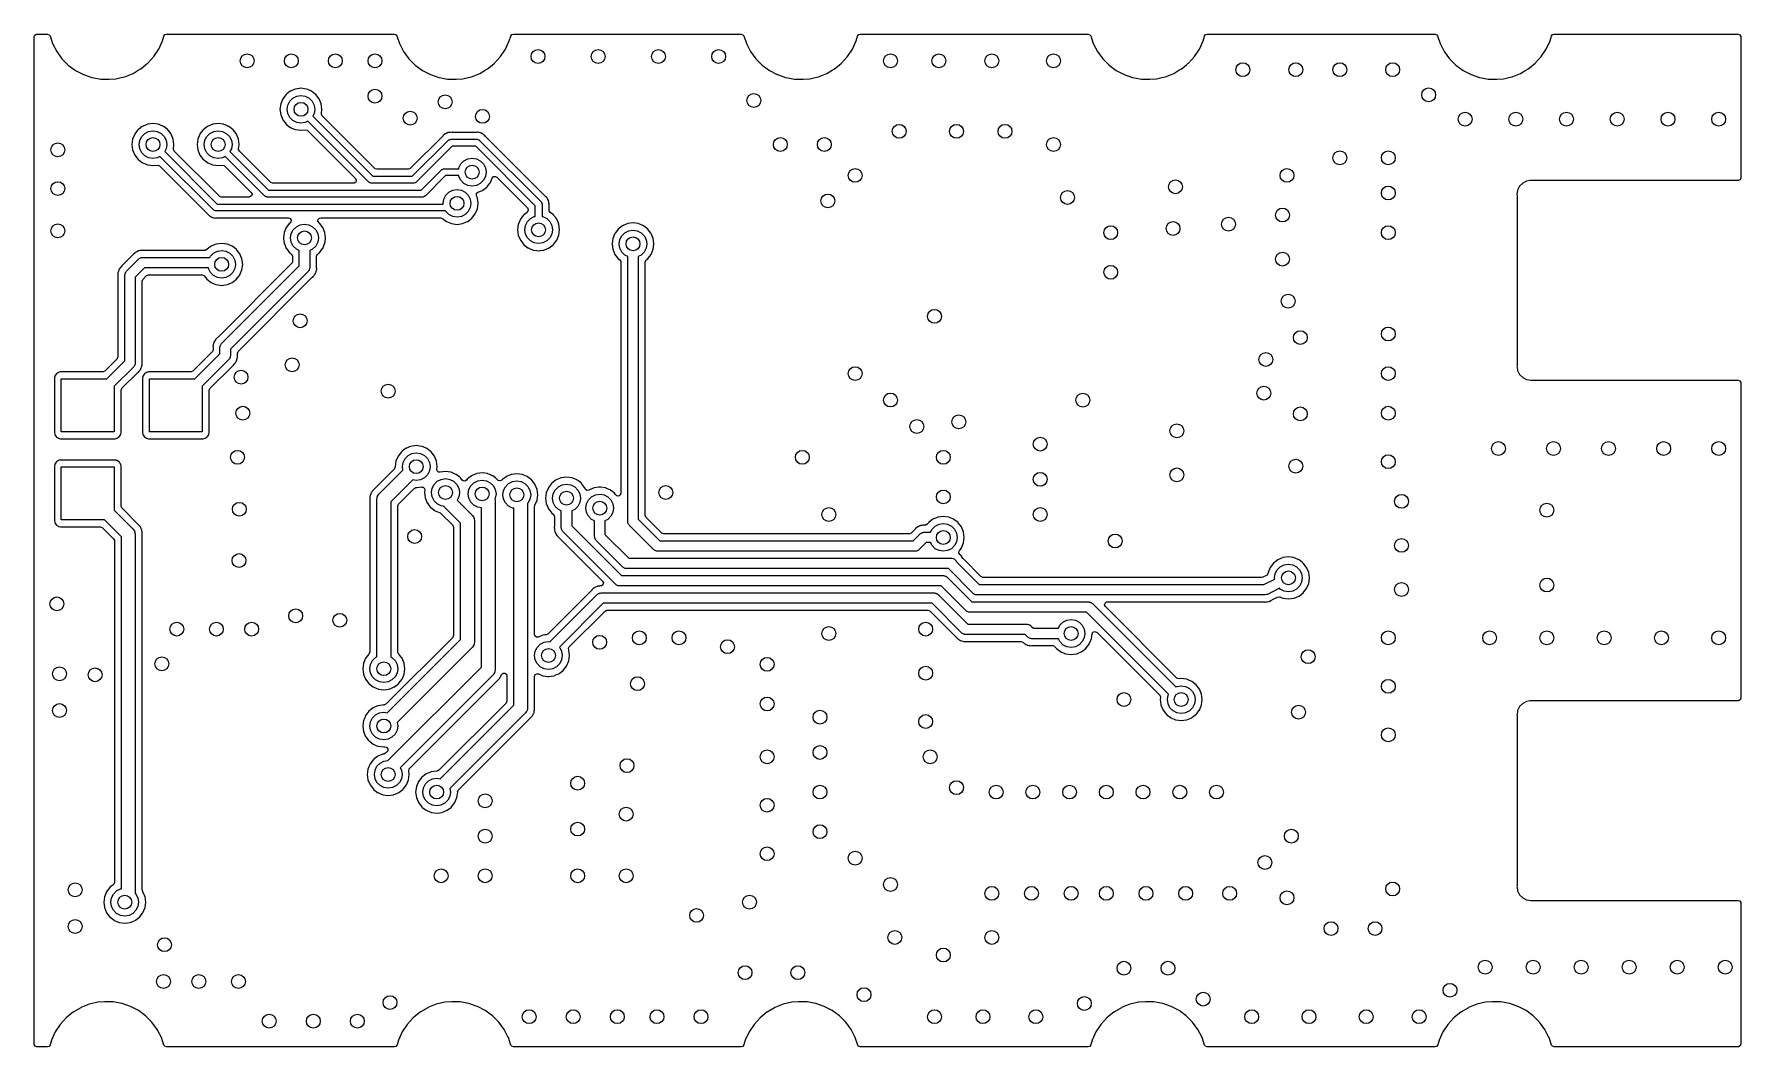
# Model space of a CAD drawing. Extents: x 4.95 to 6.89, y -4.12 to -2.97.
import ezdxf

# ---------------------------------------------------------------- set-up
doc = ezdxf.new("R2010")
doc.units = 0
doc.header["$MEASUREMENT"] = 0
doc.layers.add('BLACK', color=7, linetype='CONTINUOUS')

msp = doc.modelspace()

# ---------------------------------------------------------------- linework, layer by layer
at = {"layer": 'BLACK', "linetype": 'CONTINUOUS'}
for p, q in [((4.95445, -2.9685), (4.95518, -2.9665)), ((4.95445, -4.11189), (4.95445, -2.9685)), ((4.95518, -2.9665), (4.95702, -2.96544)), ((4.95702, -2.96544), (4.95756, -2.96539)), ((4.95756, -2.96539), (4.96954, -2.96539)), ((4.96954, -2.96539), (4.97154, -2.96612)), ((4.97154, -2.96612), (4.97248, -2.9675)), ((4.97248, -2.9675), (4.97536, -2.97599)), ((4.97536, -2.97599), (4.98006, -2.98503)), ((5.09018, -2.9908), (5.0958, -2.9823)), ((5.0958, -2.9823), (5.10006, -2.97305)), ((5.10006, -2.97305), (5.10162, -2.96764)), ((5.10162, -2.96764), (5.10287, -2.96592)), ((5.10287, -2.96592), (5.10461, -2.96539)), ((5.10461, -2.96539), (5.36324, -2.96539)), ((5.36324, -2.96539), (5.36524, -2.96612)), ((5.36524, -2.96612), (5.36618, -2.9675)), ((5.36618, -2.9675), (5.36906, -2.97599)), ((5.36906, -2.97599), (5.37376, -2.98503)), ((5.48388, -2.9908), (5.4895, -2.9823)), ((5.4895, -2.9823), (5.49376, -2.97305)), ((5.49376, -2.97305), (5.49532, -2.96764)), ((5.49532, -2.96764), (5.49657, -2.96592)), ((5.49657, -2.96592), (5.49831, -2.96539)), ((5.49831, -2.96539), (5.75694, -2.96539)), ((5.75694, -2.96539), (5.75894, -2.96612)), ((5.75894, -2.96612), (5.75988, -2.9675)), ((5.75988, -2.9675), (5.76277, -2.97599)), ((5.76277, -2.97599), (5.76746, -2.98503)), ((5.87758, -2.9908), (5.8832, -2.9823)), ((5.8832, -2.9823), (5.88746, -2.97305)), ((5.88746, -2.97305), (5.88902, -2.96764)), ((5.88902, -2.96764), (5.89027, -2.96592)), ((5.89027, -2.96592), (5.89201, -2.96539)), ((5.89201, -2.96539), (6.15064, -2.96539)), ((6.15064, -2.96539), (6.15264, -2.96612)), ((6.15264, -2.96612), (6.15359, -2.9675)), ((6.15359, -2.9675), (6.15647, -2.97599)), ((6.15647, -2.97599), (6.16116, -2.98503)), ((6.27128, -2.9908), (6.2769, -2.9823)), ((6.2769, -2.9823), (6.28116, -2.97305)), ((6.28116, -2.97305), (6.28272, -2.96764)), ((6.28272, -2.96764), (6.28397, -2.96592)), ((6.28397, -2.96592), (6.28571, -2.96539)), ((6.28571, -2.96539), (6.54434, -2.96539)), ((6.54434, -2.96539), (6.54634, -2.96612)), ((6.54634, -2.96612), (6.54729, -2.9675)), ((6.54729, -2.9675), (6.55017, -2.97599)), ((6.55017, -2.97599), (6.55486, -2.98503)), ((6.66498, -2.9908), (6.6706, -2.9823)), ((6.6706, -2.9823), (6.67486, -2.97305)), ((6.67486, -2.97305), (6.67642, -2.96764)), ((6.67642, -2.96764), (6.67767, -2.96592)), ((6.67767, -2.96592), (6.67941, -2.96539)), ((6.67941, -2.96539), (6.88835, -2.96539)), ((6.88835, -2.96539), (6.89035, -2.96612)), ((6.89035, -2.96612), (6.89141, -2.96796)), ((6.89141, -2.96796), (6.89146, -2.9685)), ((6.89146, -2.9685), (6.89146, -3.12862)), ((4.98006, -2.98503), (4.98607, -2.99325)), ((4.98607, -2.99325), (4.99325, -3.00047)), ((4.99325, -3.00047), (5.00144, -3.00653)), ((5.07545, -3.00478), (5.08065, -3.00054)), ((5.08065, -3.00054), (5.08325, -2.99843)), ((5.08325, -2.99843), (5.08335, -2.99835)), ((5.08325, -2.99843), (5.08325, -2.99843)), ((5.08335, -2.99835), (5.09018, -2.9908)), ((5.37376, -2.98503), (5.37977, -2.99325)), ((5.37977, -2.99325), (5.38695, -3.00047)), ((5.38695, -3.00047), (5.39515, -3.00653)), ((5.46915, -3.00478), (5.47435, -3.00054)), ((5.47435, -3.00054), (5.47696, -2.99843)), ((5.47696, -2.99843), (5.47705, -2.99835)), ((5.47696, -2.99843), (5.47696, -2.99843)), ((5.47705, -2.99835), (5.48388, -2.9908)), ((5.76746, -2.98503), (5.77347, -2.99325)), ((5.77347, -2.99325), (5.78065, -3.00047)), ((5.78065, -3.00047), (5.78885, -3.00653)), ((5.86285, -3.00478), (5.86805, -3.00054)), ((5.86805, -3.00054), (5.87066, -2.99843)), ((5.87066, -2.99843), (5.87075, -2.99835)), ((5.87066, -2.99843), (5.87066, -2.99843)), ((5.87075, -2.99835), (5.87758, -2.9908)), ((6.16116, -2.98503), (6.16717, -2.99325)), ((6.16717, -2.99325), (6.17435, -3.00047)), ((6.17435, -3.00047), (6.18255, -3.00653)), ((6.25655, -3.00478), (6.26175, -3.00054)), ((6.26175, -3.00054), (6.26436, -2.99843)), ((6.26436, -2.99843), (6.26445, -2.99835)), ((6.26436, -2.99843), (6.26436, -2.99843)), ((6.26445, -2.99835), (6.27128, -2.9908)), ((6.55486, -2.98503), (6.56087, -2.99325)), ((6.56087, -2.99325), (6.56805, -3.00047)), ((6.56805, -3.00047), (6.57625, -3.00653)), ((6.65025, -3.00478), (6.65546, -3.00054)), ((6.65546, -3.00054), (6.65806, -2.99843)), ((6.65806, -2.99843), (6.65815, -2.99835)), ((6.65806, -2.99843), (6.65806, -2.99843)), ((6.65815, -2.99835), (6.66498, -2.9908)), ((5.00144, -3.00653), (5.01046, -3.01127)), ((5.01046, -3.01127), (5.01057, -3.01131)), ((5.01057, -3.01131), (5.01057, -3.01131)), ((5.01057, -3.01131), (5.01998, -3.01456)), ((5.01998, -3.01456), (5.01998, -3.01456)), ((5.01998, -3.01456), (5.02009, -3.01459)), ((5.02009, -3.01459), (5.02229, -3.015)), ((5.02229, -3.015), (5.03001, -3.01641)), ((5.03001, -3.01641), (5.03001, -3.01641)), ((5.03001, -3.01641), (5.03011, -3.01642)), ((5.03011, -3.01642), (5.03021, -3.01643)), ((5.03021, -3.01643), (5.03021, -3.01643)), ((5.03021, -3.01643), (5.03158, -3.0165)), ((5.03158, -3.0165), (5.03337, -3.01659)), ((5.03337, -3.01659), (5.03972, -3.01659)), ((5.03972, -3.01659), (5.04728, -3.01602)), ((5.04728, -3.01602), (5.05334, -3.01461)), ((5.05334, -3.01461), (5.05709, -3.01375)), ((5.05709, -3.01375), (5.05721, -3.01372)), ((5.05709, -3.01375), (5.05709, -3.01375)), ((5.05721, -3.01372), (5.06667, -3.00994)), ((5.06667, -3.00994), (5.0726, -3.00646)), ((5.0726, -3.00646), (5.07535, -3.00484)), ((5.07535, -3.00484), (5.07545, -3.00478)), ((5.07535, -3.00484), (5.07535, -3.00484)), ((5.39515, -3.00653), (5.40416, -3.01127)), ((5.40416, -3.01127), (5.40427, -3.01131)), ((5.40427, -3.01131), (5.40427, -3.01131)), ((5.40427, -3.01131), (5.41368, -3.01456)), ((5.41368, -3.01456), (5.41368, -3.01456)), ((5.41368, -3.01456), (5.41379, -3.01459)), ((5.41379, -3.01459), (5.41599, -3.015)), ((5.41599, -3.015), (5.42371, -3.01641)), ((5.42371, -3.01641), (5.42371, -3.01641)), ((5.42371, -3.01641), (5.42381, -3.01642)), ((5.42381, -3.01642), (5.42391, -3.01643)), ((5.42391, -3.01643), (5.42391, -3.01643)), ((5.42391, -3.01643), (5.42528, -3.0165)), ((5.42528, -3.0165), (5.42707, -3.01659)), ((5.42707, -3.01659), (5.43342, -3.01659)), ((5.43342, -3.01659), (5.44098, -3.01602)), ((5.44098, -3.01602), (5.44704, -3.01461)), ((5.44704, -3.01461), (5.45079, -3.01375)), ((5.45079, -3.01375), (5.45091, -3.01372)), ((5.45079, -3.01375), (5.45079, -3.01375)), ((5.45091, -3.01372), (5.46037, -3.00994)), ((5.46037, -3.00994), (5.4663, -3.00646)), ((5.4663, -3.00646), (5.46905, -3.00484)), ((5.46905, -3.00484), (5.46915, -3.00478)), ((5.46905, -3.00484), (5.46905, -3.00484)), ((5.78885, -3.00653), (5.79786, -3.01127)), ((5.79786, -3.01127), (5.79797, -3.01131)), ((5.79797, -3.01131), (5.79797, -3.01131)), ((5.79797, -3.01131), (5.80738, -3.01456)), ((5.80738, -3.01456), (5.80738, -3.01456)), ((5.80738, -3.01456), (5.80749, -3.01459)), ((5.80749, -3.01459), (5.80969, -3.015)), ((5.80969, -3.015), (5.81741, -3.01641)), ((5.81741, -3.01641), (5.81741, -3.01641)), ((5.81741, -3.01641), (5.81751, -3.01642)), ((5.81751, -3.01642), (5.81761, -3.01643)), ((5.81761, -3.01643), (5.81761, -3.01643)), ((5.81761, -3.01643), (5.81898, -3.0165)), ((5.81898, -3.0165), (5.82077, -3.01659)), ((5.82077, -3.01659), (5.82712, -3.01659)), ((5.82712, -3.01659), (5.83468, -3.01602)), ((5.83468, -3.01602), (5.84074, -3.01461)), ((5.84074, -3.01461), (5.84449, -3.01375)), ((5.84449, -3.01375), (5.84461, -3.01372)), ((5.84449, -3.01375), (5.84449, -3.01375)), ((5.84461, -3.01372), (5.85407, -3.00994)), ((5.85407, -3.00994), (5.86, -3.00646)), ((5.86, -3.00646), (5.86275, -3.00484)), ((5.86275, -3.00484), (5.86285, -3.00478)), ((5.86275, -3.00484), (5.86275, -3.00484)), ((6.18255, -3.00653), (6.19156, -3.01127)), ((6.19156, -3.01127), (6.19167, -3.01131)), ((6.19167, -3.01131), (6.19167, -3.01131)), ((6.19167, -3.01131), (6.20108, -3.01456)), ((6.20108, -3.01456), (6.20108, -3.01456)), ((6.20108, -3.01456), (6.20119, -3.01459)), ((6.20119, -3.01459), (6.20339, -3.015)), ((6.20339, -3.015), (6.21111, -3.01641)), ((6.21111, -3.01641), (6.21111, -3.01641)), ((6.21111, -3.01641), (6.21121, -3.01642)), ((6.21121, -3.01642), (6.21131, -3.01643)), ((6.21131, -3.01643), (6.21131, -3.01643)), ((6.21131, -3.01643), (6.21268, -3.0165)), ((6.21268, -3.0165), (6.21447, -3.01659)), ((6.21447, -3.01659), (6.22082, -3.01659)), ((6.22082, -3.01659), (6.22838, -3.01602)), ((6.22838, -3.01602), (6.23444, -3.01461)), ((6.23444, -3.01461), (6.23819, -3.01375)), ((6.23819, -3.01375), (6.23831, -3.01372)), ((6.23819, -3.01375), (6.23819, -3.01375)), ((6.23831, -3.01372), (6.24777, -3.00994)), ((6.24777, -3.00994), (6.2537, -3.00646)), ((6.2537, -3.00646), (6.25645, -3.00484)), ((6.25645, -3.00484), (6.25655, -3.00478)), ((6.25645, -3.00484), (6.25645, -3.00484)), ((6.57625, -3.00653), (6.58526, -3.01127)), ((6.58526, -3.01127), (6.58537, -3.01131)), ((6.58537, -3.01131), (6.58537, -3.01131)), ((6.58537, -3.01131), (6.59478, -3.01456)), ((6.59478, -3.01456), (6.59478, -3.01456)), ((6.59478, -3.01456), (6.59489, -3.01459)), ((6.59489, -3.01459), (6.59709, -3.015)), ((6.59709, -3.015), (6.60481, -3.01641)), ((6.60481, -3.01641), (6.60481, -3.01641)), ((6.60481, -3.01641), (6.60491, -3.01642)), ((6.60491, -3.01642), (6.60501, -3.01643)), ((6.60501, -3.01643), (6.60501, -3.01643)), ((6.60501, -3.01643), (6.60638, -3.0165)), ((6.60638, -3.0165), (6.60817, -3.01659)), ((6.60817, -3.01659), (6.61452, -3.01659)), ((6.61452, -3.01659), (6.62209, -3.01602)), ((6.62209, -3.01602), (6.62814, -3.01461)), ((6.62814, -3.01461), (6.63189, -3.01375)), ((6.63189, -3.01375), (6.63201, -3.01372)), ((6.63189, -3.01375), (6.63189, -3.01375)), ((6.63201, -3.01372), (6.64147, -3.00994)), ((6.64147, -3.00994), (6.6474, -3.00646)), ((6.6474, -3.00646), (6.65015, -3.00484)), ((6.65015, -3.00484), (6.65025, -3.00478)), ((6.65015, -3.00484), (6.65015, -3.00484)), ((5.23665, -3.03883), (5.23427, -3.04458)), ((5.24044, -3.03389), (5.23665, -3.03883)), ((5.24141, -3.03314), (5.24044, -3.03389)), ((5.24521, -3.03022), (5.24141, -3.03314)), ((5.24456, -3.04149), (5.24804, -3.03801)), ((5.24538, -3.0301), (5.24521, -3.03022)), ((5.24521, -3.03022), (5.24521, -3.03022)), ((5.24945, -3.02841), (5.24538, -3.0301)), ((5.24804, -3.03801), (5.25243, -3.03577)), ((5.25094, -3.02779), (5.24945, -3.02841)), ((5.25113, -3.02771), (5.25094, -3.02779)), ((5.25094, -3.02779), (5.25094, -3.02779)), ((5.2573, -3.0269), (5.25113, -3.02771)), ((5.25243, -3.03577), (5.2573, -3.035)), ((5.26347, -3.02771), (5.2573, -3.0269)), ((5.2573, -3.035), (5.26217, -3.03577)), ((5.26217, -3.03577), (5.26656, -3.03801)), ((5.26366, -3.02779), (5.26347, -3.02771)), ((5.26515, -3.02841), (5.26366, -3.02779)), ((5.26366, -3.02779), (5.26366, -3.02779)), ((5.26922, -3.0301), (5.26515, -3.02841)), ((5.26656, -3.03801), (5.27004, -3.04149)), ((5.26938, -3.03022), (5.26922, -3.0301)), ((5.27318, -3.03314), (5.26938, -3.03022)), ((5.26938, -3.03022), (5.26938, -3.03022)), ((5.27416, -3.03389), (5.27318, -3.03314)), ((5.27795, -3.03883), (5.27416, -3.03389)), ((5.28033, -3.04458), (5.27795, -3.03883)), ((5.23427, -3.04458), (5.23345, -3.05075)), ((5.23345, -3.05075), (5.23427, -3.05692)), ((5.23427, -3.05692), (5.23665, -3.06267)), ((5.24155, -3.05075), (5.24232, -3.04588)), ((5.24232, -3.05561), (5.24155, -3.05075)), ((5.24232, -3.04588), (5.24456, -3.04149)), ((5.24456, -3.06), (5.24232, -3.05561)), ((5.24804, -3.06349), (5.24456, -3.06)), ((5.27004, -3.04149), (5.27228, -3.04588)), ((5.27228, -3.05561), (5.27074, -3.05862)), ((5.27074, -3.05862), (5.33888, -3.12676)), ((5.27228, -3.04588), (5.27305, -3.05075)), ((5.27305, -3.05075), (5.27228, -3.05561)), ((5.28114, -3.05075), (5.28033, -3.04458)), ((5.2805, -3.05619), (5.28052, -3.05551)), ((5.2814, -3.05812), (5.2805, -3.05619)), ((5.28052, -3.05551), (5.28112, -3.05095)), ((5.28112, -3.05095), (5.28114, -3.05075)), ((5.28112, -3.05095), (5.28112, -3.05095)), ((5.34123, -3.11795), (5.2814, -3.05812)), ((5.06865, -3.07883), (5.06627, -3.08458)), ((5.06899, -3.07837), (5.06865, -3.07883)), ((5.0719, -3.07459), (5.06899, -3.07837)), ((5.07244, -3.07389), (5.0719, -3.07459)), ((5.07558, -3.07148), (5.07244, -3.07389)), ((5.07721, -3.07022), (5.07558, -3.07148)), ((5.07656, -3.08149), (5.08004, -3.07801)), ((5.07738, -3.0701), (5.07721, -3.07022)), ((5.07721, -3.07022), (5.07721, -3.07022)), ((5.08145, -3.06841), (5.07738, -3.0701)), ((5.08004, -3.07801), (5.08443, -3.07577)), ((5.08294, -3.06779), (5.08145, -3.06841)), ((5.08313, -3.06771), (5.08294, -3.06779)), ((5.08294, -3.06779), (5.08294, -3.06779)), ((5.0893, -3.0669), (5.08313, -3.06771)), ((5.08443, -3.07577), (5.0893, -3.075)), ((5.09547, -3.06771), (5.0893, -3.0669)), ((5.0893, -3.075), (5.09417, -3.07577)), ((5.09417, -3.07577), (5.09856, -3.07801)), ((5.09566, -3.06779), (5.09547, -3.06771)), ((5.09715, -3.06841), (5.09566, -3.06779)), ((5.09566, -3.06779), (5.09566, -3.06779)), ((5.10122, -3.0701), (5.09715, -3.06841)), ((5.09856, -3.07801), (5.10204, -3.08149)), ((5.10138, -3.07022), (5.10122, -3.0701)), ((5.10302, -3.07148), (5.10138, -3.07022)), ((5.10138, -3.07022), (5.10138, -3.07022)), ((5.10616, -3.07389), (5.10302, -3.07148)), ((5.1067, -3.07459), (5.10616, -3.07389)), ((5.1096, -3.07837), (5.1067, -3.07459)), ((5.10995, -3.07883), (5.1096, -3.07837)), ((5.11233, -3.08458), (5.10995, -3.07883)), ((5.14265, -3.07883), (5.14027, -3.08458)), ((5.14299, -3.07837), (5.14265, -3.07883)), ((5.1459, -3.07459), (5.14299, -3.07837)), ((5.14644, -3.07389), (5.1459, -3.07459)), ((5.14958, -3.07148), (5.14644, -3.07389)), ((5.15121, -3.07022), (5.14958, -3.07148)), ((5.15056, -3.08149), (5.15404, -3.07801)), ((5.15138, -3.0701), (5.15121, -3.07022)), ((5.15121, -3.07022), (5.15121, -3.07022)), ((5.15545, -3.06841), (5.15138, -3.0701)), ((5.15404, -3.07801), (5.15843, -3.07577)), ((5.15694, -3.06779), (5.15545, -3.06841)), ((5.15713, -3.06771), (5.15694, -3.06779)), ((5.15694, -3.06779), (5.15694, -3.06779)), ((5.1633, -3.0669), (5.15713, -3.06771)), ((5.15843, -3.07577), (5.1633, -3.075)), ((5.16947, -3.06771), (5.1633, -3.0669)), ((5.1633, -3.075), (5.16817, -3.07577)), ((5.16817, -3.07577), (5.17256, -3.07801)), ((5.16966, -3.06779), (5.16947, -3.06771)), ((5.17115, -3.06841), (5.16966, -3.06779)), ((5.16966, -3.06779), (5.16966, -3.06779)), ((5.17522, -3.0701), (5.17115, -3.06841)), ((5.17256, -3.07801), (5.17604, -3.08149)), ((5.17538, -3.07022), (5.17522, -3.0701)), ((5.17702, -3.07148), (5.17538, -3.07022)), ((5.17538, -3.07022), (5.17538, -3.07022)), ((5.18016, -3.07389), (5.17702, -3.07148)), ((5.1807, -3.07459), (5.18016, -3.07389)), ((5.1836, -3.07837), (5.1807, -3.07459)), ((5.18395, -3.07883), (5.1836, -3.07837)), ((5.18633, -3.08458), (5.18395, -3.07883)), ((5.23665, -3.06267), (5.24044, -3.06761)), ((5.24044, -3.06761), (5.2406, -3.06773)), ((5.2406, -3.06773), (5.24521, -3.07127)), ((5.24521, -3.07127), (5.24521, -3.07127)), ((5.24521, -3.07127), (5.24538, -3.0714)), ((5.24538, -3.0714), (5.24945, -3.07309)), ((5.25243, -3.06573), (5.24804, -3.06349)), ((5.24945, -3.07309), (5.25094, -3.0737)), ((5.25094, -3.0737), (5.25094, -3.0737)), ((5.25094, -3.0737), (5.25113, -3.07378)), ((5.25113, -3.07378), (5.2573, -3.07459)), ((5.2573, -3.0665), (5.25243, -3.06573)), ((5.26217, -3.06573), (5.2573, -3.0665)), ((5.2573, -3.07459), (5.2575, -3.07457)), ((5.2575, -3.07457), (5.26207, -3.07397)), ((5.2575, -3.07457), (5.2575, -3.07457)), ((5.26207, -3.07397), (5.26414, -3.07443)), ((5.26518, -3.06419), (5.26217, -3.06573)), ((5.26414, -3.07443), (5.26467, -3.07485)), ((5.26467, -3.07485), (5.3191, -3.12928)), ((5.33446, -3.13348), (5.26518, -3.06419)), ((5.41916, -3.07983), (5.41899, -3.08006)), ((5.41941, -3.07968), (5.41916, -3.07983)), ((5.41955, -3.07959), (5.41941, -3.07968)), ((5.42012, -3.07914), (5.41955, -3.07959)), ((5.42036, -3.0789), (5.42012, -3.07914)), ((5.42055, -3.07875), (5.42036, -3.0789)), ((5.42157, -3.07831), (5.42055, -3.07875)), ((5.42197, -3.0781), (5.42157, -3.07831)), ((5.42267, -3.07767), (5.42197, -3.0781)), ((5.42291, -3.07752), (5.42267, -3.07767)), ((5.42267, -3.07767), (5.42267, -3.07767)), ((5.42319, -3.07747), (5.42291, -3.07752)), ((5.4232, -3.07747), (5.42319, -3.07747)), ((5.42344, -3.07742), (5.4232, -3.07747)), ((5.4241, -3.07722), (5.42344, -3.07742)), ((5.42434, -3.07712), (5.4241, -3.07722)), ((5.4246, -3.07701), (5.42434, -3.07712)), ((5.42434, -3.07712), (5.42434, -3.07712)), ((5.42489, -3.077), (5.4246, -3.07701)), ((5.42542, -3.07698), (5.42489, -3.077)), ((5.42489, -3.077), (5.42489, -3.077)), ((5.42573, -3.07696), (5.42542, -3.07698)), ((5.4259, -3.07695), (5.42573, -3.07696)), ((5.426, -3.07694), (5.4259, -3.07695)), ((5.42615, -3.07692), (5.426, -3.07694)), ((5.42693, -3.07692), (5.42615, -3.07692)), ((5.42704, -3.07692), (5.42693, -3.07692)), ((5.429, -3.07684), (5.42704, -3.07692)), ((5.42918, -3.0769), (5.429, -3.07684)), ((5.42939, -3.07692), (5.42918, -3.0769)), ((5.45618, -3.07692), (5.42939, -3.07692)), ((5.4566, -3.07689), (5.45618, -3.07692)), ((5.45751, -3.07677), (5.4566, -3.07689)), ((5.45779, -3.07673), (5.45751, -3.07677)), ((5.45824, -3.07683), (5.45779, -3.07673)), ((5.45896, -3.07692), (5.45824, -3.07683)), ((5.45929, -3.07692), (5.45896, -3.07692)), ((5.45954, -3.07694), (5.45929, -3.07692)), ((5.46057, -3.07735), (5.45954, -3.07694)), ((5.461, -3.07749), (5.46057, -3.07735)), ((5.4618, -3.07768), (5.461, -3.07749)), ((5.46208, -3.07774), (5.4618, -3.07768)), ((5.4618, -3.07768), (5.4618, -3.07768)), ((5.46253, -3.07805), (5.46208, -3.07774)), ((5.46313, -3.07837), (5.46253, -3.07805)), ((5.46337, -3.07847), (5.46313, -3.07837)), ((5.46363, -3.07857), (5.46337, -3.07847)), ((5.46337, -3.07847), (5.46337, -3.07847)), ((5.46446, -3.07934), (5.46363, -3.07857)), ((5.46459, -3.07945), (5.46446, -3.07934)), ((5.46467, -3.07952), (5.46459, -3.07945)), ((5.46479, -3.0796), (5.46467, -3.07952)), ((5.46534, -3.08016), (5.46479, -3.0796)), ((5.06627, -3.08458), (5.06545, -3.09075)), ((5.06545, -3.09075), (5.06627, -3.09692)), ((5.06627, -3.09692), (5.06865, -3.10267)), ((5.07355, -3.09075), (5.07432, -3.08588)), ((5.07432, -3.09561), (5.07355, -3.09075)), ((5.07432, -3.08588), (5.07656, -3.08149)), ((5.07656, -3.1), (5.07432, -3.09561)), ((5.10204, -3.08149), (5.10428, -3.08588)), ((5.10428, -3.09561), (5.10274, -3.09862)), ((5.10274, -3.09862), (5.16233, -3.15822)), ((5.10428, -3.08588), (5.10505, -3.09075)), ((5.10505, -3.09075), (5.10428, -3.09561)), ((5.11314, -3.09075), (5.11233, -3.08458)), ((5.1125, -3.09619), (5.11252, -3.09551)), ((5.1134, -3.09812), (5.1125, -3.09619)), ((5.11252, -3.09551), (5.11312, -3.09095)), ((5.11312, -3.09095), (5.11314, -3.09075)), ((5.11312, -3.09095), (5.11312, -3.09095)), ((5.16469, -3.14941), (5.1134, -3.09812)), ((5.14027, -3.08458), (5.13945, -3.09075)), ((5.13945, -3.09075), (5.14027, -3.09692)), ((5.14027, -3.09692), (5.14265, -3.10267)), ((5.14755, -3.09075), (5.14832, -3.08588)), ((5.14832, -3.09561), (5.14755, -3.09075)), ((5.14832, -3.08588), (5.15056, -3.08149)), ((5.15056, -3.1), (5.14832, -3.09561)), ((5.17604, -3.08149), (5.17828, -3.08588)), ((5.17828, -3.09561), (5.17674, -3.09862)), ((5.17674, -3.09862), (5.22061, -3.14249)), ((5.17828, -3.08588), (5.17905, -3.09075)), ((5.17905, -3.09075), (5.17828, -3.09561)), ((5.18714, -3.09075), (5.18633, -3.08458)), ((5.1865, -3.09619), (5.18652, -3.09551)), ((5.1874, -3.09812), (5.1865, -3.09619)), ((5.18652, -3.09551), (5.18712, -3.09095)), ((5.18712, -3.09095), (5.18714, -3.09075)), ((5.18712, -3.09095), (5.18712, -3.09095)), ((5.22296, -3.13368), (5.1874, -3.09812)), ((5.41816, -3.08111), (5.38131, -3.11795)), ((5.38367, -3.12676), (5.42446, -3.08596)), ((5.42888, -3.09269), (5.38808, -3.13348)), ((5.41843, -3.08079), (5.41816, -3.08111)), ((5.41899, -3.08006), (5.41843, -3.08079)), ((5.41899, -3.08006), (5.41899, -3.08006)), ((5.42446, -3.08596), (5.42474, -3.08582)), ((5.42474, -3.08582), (5.42493, -3.08556)), ((5.42493, -3.08556), (5.42581, -3.08528)), ((5.42581, -3.08528), (5.42663, -3.08486)), ((5.42663, -3.08486), (5.42694, -3.08491)), ((5.42694, -3.08491), (5.42725, -3.08481)), ((5.42725, -3.08481), (5.4572, -3.08481)), ((5.45557, -3.09269), (5.42888, -3.09269)), ((5.52303, -3.16014), (5.45557, -3.09269)), ((5.4572, -3.08481), (5.45751, -3.08491)), ((5.45751, -3.08491), (5.45782, -3.08486)), ((5.45782, -3.08486), (5.45864, -3.08528)), ((5.45864, -3.08528), (5.45952, -3.08556)), ((5.45952, -3.08556), (5.4597, -3.08582)), ((5.4597, -3.08582), (5.45999, -3.08596)), ((5.45999, -3.08596), (5.52975, -3.15573)), ((5.46543, -3.08024), (5.46534, -3.08016)), ((5.46687, -3.08157), (5.46543, -3.08024)), ((5.46695, -3.08174), (5.46687, -3.08157)), ((5.46708, -3.0819), (5.46695, -3.08174)), ((5.53461, -3.14942), (5.46708, -3.0819)), ((5.06865, -3.10267), (5.07244, -3.10761)), ((5.07244, -3.10761), (5.0726, -3.10773)), ((5.0726, -3.10773), (5.07721, -3.11127)), ((5.08004, -3.10349), (5.07656, -3.1)), ((5.07721, -3.11127), (5.07721, -3.11127)), ((5.07721, -3.11127), (5.07738, -3.1114)), ((5.07738, -3.1114), (5.08145, -3.11309)), ((5.08443, -3.10573), (5.08004, -3.10349)), ((5.08145, -3.11309), (5.08294, -3.1137)), ((5.08294, -3.1137), (5.08294, -3.1137)), ((5.08294, -3.1137), (5.08313, -3.11378)), ((5.08313, -3.11378), (5.0893, -3.11459)), ((5.0893, -3.1065), (5.08443, -3.10573)), ((5.09417, -3.10573), (5.0893, -3.1065)), ((5.0893, -3.11459), (5.0895, -3.11457)), ((5.0895, -3.11457), (5.09407, -3.11397)), ((5.0895, -3.11457), (5.0895, -3.11457)), ((5.09407, -3.11397), (5.09614, -3.11443)), ((5.09718, -3.10419), (5.09417, -3.10573)), ((5.09614, -3.11443), (5.09667, -3.11485)), ((5.09667, -3.11485), (5.15082, -3.169)), ((5.15792, -3.16494), (5.09718, -3.10419)), ((5.14265, -3.10267), (5.14644, -3.10761)), ((5.14644, -3.10761), (5.1466, -3.10773)), ((5.1466, -3.10773), (5.15121, -3.11127)), ((5.15404, -3.10349), (5.15056, -3.1)), ((5.15121, -3.11127), (5.15121, -3.11127)), ((5.15121, -3.11127), (5.15138, -3.1114)), ((5.15138, -3.1114), (5.15545, -3.11309)), ((5.15843, -3.10573), (5.15404, -3.10349)), ((5.15545, -3.11309), (5.15694, -3.1137)), ((5.15694, -3.1137), (5.15694, -3.1137)), ((5.15694, -3.1137), (5.15713, -3.11378)), ((5.15713, -3.11378), (5.1633, -3.11459)), ((5.1633, -3.1065), (5.15843, -3.10573)), ((5.16817, -3.10573), (5.1633, -3.1065)), ((5.1633, -3.11459), (5.1635, -3.11457)), ((5.1635, -3.11457), (5.16807, -3.11397)), ((5.1635, -3.11457), (5.1635, -3.11457)), ((5.16807, -3.11397), (5.17014, -3.11443)), ((5.17118, -3.10419), (5.16817, -3.10573)), ((5.17014, -3.11443), (5.17067, -3.11485)), ((5.17067, -3.11485), (5.20083, -3.14501)), ((5.21619, -3.14921), (5.17118, -3.10419)), ((5.34143, -3.11814), (5.34123, -3.11795)), ((5.34343, -3.11886), (5.34143, -3.11814)), ((5.38131, -3.11795), (5.37938, -3.11885)), ((5.41822, -3.11859), (5.41905, -3.11817)), ((5.41905, -3.11817), (5.41936, -3.11822)), ((5.41936, -3.11822), (5.41966, -3.11812)), ((5.41966, -3.11812), (5.43644, -3.11812)), ((5.43644, -3.11812), (5.43659, -3.11719)), ((5.43659, -3.11719), (5.43883, -3.1128)), ((5.43883, -3.1128), (5.44231, -3.10932)), ((5.44231, -3.10932), (5.4467, -3.10708)), ((5.4467, -3.10708), (5.45157, -3.10631)), ((5.45157, -3.10631), (5.45643, -3.10708)), ((5.45643, -3.10708), (5.46082, -3.10932)), ((5.46082, -3.10932), (5.46431, -3.1128)), ((5.46431, -3.1128), (5.46655, -3.11719)), ((5.46655, -3.11719), (5.46732, -3.12206)), ((5.22316, -3.13387), (5.22296, -3.13368)), ((5.22516, -3.13459), (5.22316, -3.13387)), ((5.3169, -3.13459), (5.22516, -3.13459)), ((5.31771, -3.13449), (5.3169, -3.13459)), ((5.31945, -3.13327), (5.31771, -3.13449)), ((5.3191, -3.12928), (5.32, -3.13121)), ((5.32, -3.13121), (5.31945, -3.13327)), ((5.33474, -3.13362), (5.33446, -3.13348)), ((5.33493, -3.13388), (5.33474, -3.13362)), ((5.33581, -3.13416), (5.33493, -3.13388)), ((5.33663, -3.13458), (5.33581, -3.13416)), ((5.33694, -3.13453), (5.33663, -3.13458)), ((5.33725, -3.13463), (5.33694, -3.13453)), ((5.3853, -3.13463), (5.33725, -3.13463)), ((5.33888, -3.12676), (5.38367, -3.12676)), ((5.37911, -3.11886), (5.34343, -3.11886)), ((5.37938, -3.11885), (5.37911, -3.11886)), ((5.3856, -3.13453), (5.3853, -3.13463)), ((5.38592, -3.13458), (5.3856, -3.13453)), ((5.38674, -3.13416), (5.38592, -3.13458)), ((5.38761, -3.13388), (5.38674, -3.13416)), ((5.3878, -3.13362), (5.38761, -3.13388)), ((5.38808, -3.13348), (5.3878, -3.13362)), ((5.39367, -3.14249), (5.41688, -3.11928)), ((5.42129, -3.126), (5.39808, -3.14921)), ((5.41688, -3.11928), (5.41716, -3.11913)), ((5.41716, -3.11913), (5.41735, -3.11888)), ((5.41735, -3.11888), (5.41822, -3.11859)), ((5.43644, -3.126), (5.42129, -3.126)), ((5.43659, -3.12693), (5.43644, -3.126)), ((5.43883, -3.13132), (5.43659, -3.12693)), ((5.44231, -3.1348), (5.43883, -3.13132)), ((5.4467, -3.13704), (5.44231, -3.1348)), ((5.45157, -3.13781), (5.4467, -3.13704)), ((5.45643, -3.13704), (5.45157, -3.13781)), ((5.46082, -3.1348), (5.45643, -3.13704)), ((5.46431, -3.13132), (5.46082, -3.1348)), ((5.46655, -3.12693), (5.46431, -3.13132)), ((5.46732, -3.12206), (5.46655, -3.12693)), ((5.46843, -3.13892), (5.47176, -3.13458)), ((5.47176, -3.13458), (5.4721, -3.13415)), ((5.4721, -3.13415), (5.47222, -3.13398)), ((5.4721, -3.13415), (5.4721, -3.13415)), ((5.47222, -3.13398), (5.47439, -3.12875)), ((5.47439, -3.12875), (5.47583, -3.12718)), ((5.47583, -3.12718), (5.47794, -3.1269)), ((5.47794, -3.1269), (5.47946, -3.12774)), ((5.47946, -3.12774), (5.51422, -3.1625)), ((6.6439, -3.13458), (6.64037, -3.13811)), ((6.64834, -3.13232), (6.6439, -3.13458)), ((6.64858, -3.13228), (6.64834, -3.13232)), ((6.65203, -3.13173), (6.64858, -3.13228)), ((6.64858, -3.13228), (6.64858, -3.13228)), ((6.65327, -3.13154), (6.65203, -3.13173)), ((6.65351, -3.13157), (6.65327, -3.13154)), ((6.65427, -3.13169), (6.65351, -3.13157)), ((6.65351, -3.13157), (6.65351, -3.13157)), ((6.65475, -3.13173), (6.65427, -3.13169)), ((6.88835, -3.13173), (6.65475, -3.13173)), ((6.88889, -3.13169), (6.88835, -3.13173)), ((6.89073, -3.13062), (6.88889, -3.13169)), ((6.89146, -3.12862), (6.89073, -3.13062)), ((5.16489, -3.14959), (5.16469, -3.14941)), ((5.16689, -3.15032), (5.16489, -3.14959)), ((5.19863, -3.15032), (5.16689, -3.15032)), ((5.19944, -3.15022), (5.19863, -3.15032)), ((5.20118, -3.149), (5.19944, -3.15022)), ((5.20083, -3.14501), (5.20173, -3.14694)), ((5.20173, -3.14694), (5.20118, -3.149)), ((5.21647, -3.14935), (5.21619, -3.14921)), ((5.21666, -3.14961), (5.21647, -3.14935)), ((5.21754, -3.14989), (5.21666, -3.14961)), ((5.21836, -3.15031), (5.21754, -3.14989)), ((5.21867, -3.15026), (5.21836, -3.15031)), ((5.21897, -3.15036), (5.21867, -3.15026)), ((5.3953, -3.15036), (5.21897, -3.15036)), ((5.22061, -3.14249), (5.39367, -3.14249)), ((5.3956, -3.15026), (5.3953, -3.15036)), ((5.39592, -3.15031), (5.3956, -3.15026)), ((5.39674, -3.14989), (5.39592, -3.15031)), ((5.39761, -3.14961), (5.39674, -3.14989)), ((5.3978, -3.14935), (5.39761, -3.14961)), ((5.39808, -3.14921), (5.3978, -3.14935)), ((5.41868, -3.15748), (5.41945, -3.15261)), ((5.41945, -3.15261), (5.42168, -3.14822)), ((5.42168, -3.14822), (5.42517, -3.14474)), ((5.42517, -3.14474), (5.42956, -3.1425)), ((5.42956, -3.1425), (5.43442, -3.14173)), ((5.43442, -3.14173), (5.43929, -3.1425)), ((5.43929, -3.1425), (5.44368, -3.14474)), ((5.44368, -3.14474), (5.44716, -3.14822)), ((5.44716, -3.14822), (5.4494, -3.15261)), ((5.4494, -3.15261), (5.45017, -3.15748)), ((5.4564, -3.14685), (5.45769, -3.14516)), ((5.45649, -3.14898), (5.4564, -3.14685)), ((5.45746, -3.15131), (5.45649, -3.14898)), ((5.45827, -3.15748), (5.45746, -3.15131)), ((5.45769, -3.14516), (5.45817, -3.14491)), ((5.45817, -3.14491), (5.4633, -3.14279)), ((5.4633, -3.14279), (5.46349, -3.14271)), ((5.4633, -3.14279), (5.4633, -3.14279)), ((5.46349, -3.14271), (5.46365, -3.14259)), ((5.46365, -3.14259), (5.46827, -3.13905)), ((5.46365, -3.14259), (5.46365, -3.14259)), ((5.46827, -3.13905), (5.46843, -3.13892)), ((5.52975, -3.15573), (5.52989, -3.15601)), ((5.52989, -3.15601), (5.53015, -3.1562)), ((5.53015, -3.1562), (5.53044, -3.15707)), ((5.53044, -3.15707), (5.53086, -3.1579)), ((5.53493, -3.1497), (5.53461, -3.14942)), ((5.53565, -3.15025), (5.53493, -3.1497)), ((5.53588, -3.15043), (5.53565, -3.15025)), ((5.53565, -3.15025), (5.53565, -3.15025)), ((5.53612, -3.15082), (5.53588, -3.15043)), ((5.53657, -3.15139), (5.53612, -3.15082)), ((5.53681, -3.15162), (5.53657, -3.15139)), ((5.53697, -3.15182), (5.53681, -3.15162)), ((5.5374, -3.15283), (5.53697, -3.15182)), ((5.53761, -3.15324), (5.5374, -3.15283)), ((5.5382, -3.15418), (5.53761, -3.15324)), ((5.53825, -3.15446), (5.5382, -3.15418)), ((5.53829, -3.15471), (5.53825, -3.15446)), ((5.53825, -3.15446), (5.53825, -3.15446)), ((5.53849, -3.15537), (5.53829, -3.15471)), ((5.53859, -3.1556), (5.53849, -3.15537)), ((5.53871, -3.15587), (5.53859, -3.1556)), ((5.53859, -3.1556), (5.53859, -3.1556)), ((5.53872, -3.15615), (5.53871, -3.15587)), ((5.53875, -3.15699), (5.53872, -3.15615)), ((5.53872, -3.15615), (5.53872, -3.15615)), ((5.53876, -3.15716), (5.53875, -3.15699)), ((5.53877, -3.15727), (5.53876, -3.15716)), ((5.5388, -3.15741), (5.53877, -3.15727)), ((6.6381, -3.14255), (6.63732, -3.14748)), ((6.63732, -3.14748), (6.63736, -3.14772)), ((6.63736, -3.14772), (6.63736, -3.14772)), ((6.63736, -3.14772), (6.63748, -3.14848)), ((6.63748, -3.14848), (6.63752, -3.14896)), ((6.63752, -3.14896), (6.63752, -3.34088)), ((6.64037, -3.13811), (6.6381, -3.14255)), ((5.15082, -3.169), (5.15096, -3.16916)), ((5.15096, -3.16916), (5.15104, -3.16933)), ((5.15104, -3.16933), (5.15125, -3.16952)), ((5.15125, -3.16952), (5.15248, -3.17066)), ((5.15248, -3.17066), (5.15256, -3.17074)), ((5.15256, -3.17074), (5.15312, -3.1713)), ((5.15312, -3.1713), (5.15323, -3.17138)), ((5.15323, -3.17138), (5.15332, -3.17145)), ((5.15332, -3.17145), (5.15345, -3.17156)), ((5.15345, -3.17156), (5.15427, -3.17233)), ((5.15427, -3.17233), (5.15454, -3.17243)), ((5.15454, -3.17243), (5.15477, -3.17253)), ((5.15477, -3.17253), (5.15538, -3.17285)), ((5.15538, -3.17285), (5.15583, -3.17316)), ((5.15583, -3.17316), (5.15611, -3.17322)), ((5.15611, -3.17322), (5.15611, -3.17322)), ((5.15611, -3.17322), (5.1569, -3.17341)), ((5.1569, -3.17341), (5.15734, -3.17355)), ((5.15734, -3.17355), (5.15837, -3.17396)), ((5.1582, -3.16508), (5.15792, -3.16494)), ((5.15839, -3.16534), (5.1582, -3.16508)), ((5.15837, -3.17396), (5.15861, -3.17398)), ((5.15927, -3.16562), (5.15839, -3.16534)), ((5.15861, -3.17398), (5.15895, -3.17398)), ((5.15895, -3.17398), (5.15967, -3.17407)), ((5.16009, -3.16604), (5.15927, -3.16562)), ((5.15967, -3.17407), (5.16012, -3.17417)), ((5.1604, -3.16599), (5.16009, -3.16604)), ((5.16012, -3.17417), (5.1604, -3.17414)), ((5.1607, -3.16609), (5.1604, -3.16599)), ((5.1604, -3.17414), (5.16131, -3.17401)), ((5.42135, -3.16609), (5.1607, -3.16609)), ((5.16131, -3.17401), (5.16173, -3.17398)), ((5.16173, -3.17398), (5.24295, -3.17398)), ((5.16233, -3.15822), (5.41879, -3.15822)), ((5.24295, -3.17398), (5.24495, -3.17471)), ((5.24495, -3.17471), (5.24601, -3.17655)), ((5.24601, -3.17655), (5.24564, -3.17865)), ((5.27661, -3.17777), (5.27689, -3.17566)), ((5.27689, -3.17566), (5.27846, -3.17422)), ((5.27846, -3.17422), (5.27965, -3.17398)), ((5.27965, -3.17398), (5.41604, -3.17398)), ((5.41604, -3.17398), (5.41793, -3.17463)), ((5.41793, -3.17463), (5.42234, -3.17801)), ((5.41879, -3.15822), (5.41868, -3.15748)), ((5.42168, -3.16674), (5.42135, -3.16609)), ((5.42517, -3.17022), (5.42168, -3.16674)), ((5.42956, -3.17246), (5.42517, -3.17022)), ((5.43442, -3.17323), (5.42956, -3.17246)), ((5.43929, -3.17246), (5.43442, -3.17323)), ((5.44368, -3.17022), (5.43929, -3.17246)), ((5.44716, -3.16674), (5.44368, -3.17022)), ((5.44651, -3.17801), (5.45112, -3.17447)), ((5.4494, -3.16235), (5.44716, -3.16674)), ((5.45017, -3.15748), (5.4494, -3.16235)), ((5.45112, -3.17447), (5.45128, -3.17434)), ((5.45128, -3.17434), (5.45243, -3.17285)), ((5.45243, -3.17285), (5.45495, -3.16956)), ((5.45495, -3.16956), (5.45507, -3.1694)), ((5.45495, -3.16956), (5.45495, -3.16956)), ((5.45507, -3.1694), (5.45746, -3.16365)), ((5.45746, -3.16365), (5.45827, -3.15748)), ((5.50632, -3.17555), (5.50521, -3.17821)), ((5.50714, -3.17447), (5.50632, -3.17555)), ((5.50998, -3.17077), (5.50714, -3.17447)), ((5.51011, -3.17061), (5.50998, -3.17077)), ((5.51392, -3.16768), (5.51011, -3.17061)), ((5.51441, -3.16721), (5.51392, -3.16768)), ((5.51422, -3.1625), (5.51512, -3.16443)), ((5.51423, -3.17821), (5.51771, -3.17473)), ((5.51514, -3.16521), (5.51441, -3.16721)), ((5.51512, -3.16443), (5.51514, -3.1647)), ((5.51514, -3.1647), (5.51514, -3.16521)), ((5.51771, -3.17473), (5.5221, -3.17249)), ((5.5221, -3.17249), (5.52303, -3.17234)), ((5.52303, -3.17234), (5.52303, -3.16014)), ((5.53086, -3.1579), (5.53081, -3.15821)), ((5.53081, -3.15821), (5.5309, -3.15851)), ((5.5309, -3.15851), (5.5309, -3.17234)), ((5.5309, -3.17234), (5.53183, -3.17249)), ((5.53183, -3.17249), (5.53622, -3.17473)), ((5.53622, -3.17473), (5.53971, -3.17821)), ((5.5388, -3.15819), (5.5388, -3.15741)), ((5.5388, -3.15831), (5.5388, -3.15819)), ((5.53887, -3.16027), (5.5388, -3.15831)), ((5.5388, -3.16065), (5.53881, -3.16045)), ((5.5388, -3.16521), (5.5388, -3.16065)), ((5.53887, -3.16589), (5.5388, -3.16521)), ((5.53881, -3.16045), (5.53887, -3.16027)), ((5.54001, -3.16768), (5.53887, -3.16589)), ((5.54383, -3.17061), (5.54001, -3.16768)), ((5.54395, -3.17077), (5.54383, -3.17061)), ((5.54679, -3.17447), (5.54395, -3.17077)), ((5.54762, -3.17555), (5.54679, -3.17447)), ((5.54872, -3.17821), (5.54762, -3.17555)), ((5.23827, -3.19056), (5.23745, -3.19673)), ((5.24065, -3.18481), (5.23827, -3.19056)), ((5.24444, -3.17987), (5.24065, -3.18481)), ((5.24484, -3.17956), (5.24444, -3.17987)), ((5.24564, -3.17865), (5.24484, -3.17956)), ((5.24555, -3.19673), (5.24632, -3.19187)), ((5.24632, -3.19187), (5.24856, -3.18748)), ((5.24856, -3.18748), (5.25204, -3.18399)), ((5.25204, -3.18399), (5.25643, -3.18175)), ((5.25643, -3.18175), (5.2613, -3.18098)), ((5.2613, -3.18098), (5.26617, -3.18175)), ((5.26617, -3.18175), (5.27056, -3.18399)), ((5.27056, -3.18399), (5.27404, -3.18748)), ((5.27404, -3.18748), (5.27628, -3.19187)), ((5.27628, -3.19187), (5.27705, -3.19673)), ((5.27776, -3.17956), (5.27661, -3.17777)), ((5.27816, -3.17987), (5.27776, -3.17956)), ((5.28195, -3.18481), (5.27816, -3.17987)), ((5.28433, -3.19056), (5.28195, -3.18481)), ((5.28514, -3.19673), (5.28433, -3.19056)), ((5.42234, -3.17801), (5.42234, -3.17801)), ((5.42234, -3.17801), (5.4225, -3.17813)), ((5.4225, -3.17813), (5.4264, -3.17975)), ((5.4264, -3.17975), (5.42806, -3.18043)), ((5.42806, -3.18043), (5.42806, -3.18043)), ((5.42806, -3.18043), (5.42825, -3.18051)), ((5.42825, -3.18051), (5.43442, -3.18133)), ((5.43442, -3.18133), (5.4406, -3.18051)), ((5.4406, -3.18051), (5.44078, -3.18043)), ((5.44078, -3.18043), (5.44245, -3.17975)), ((5.44078, -3.18043), (5.44078, -3.18043)), ((5.44245, -3.17975), (5.44635, -3.17813)), ((5.44635, -3.17813), (5.44651, -3.17801)), ((5.44651, -3.17801), (5.44651, -3.17801)), ((5.50393, -3.1813), (5.50312, -3.18747)), ((5.50312, -3.18747), (5.50393, -3.19364)), ((5.50446, -3.18003), (5.50393, -3.1813)), ((5.50393, -3.19364), (5.50632, -3.19939)), ((5.50521, -3.17821), (5.50446, -3.18003)), ((5.51122, -3.18747), (5.51199, -3.1826)), ((5.51199, -3.19234), (5.51122, -3.18747)), ((5.51199, -3.1826), (5.51423, -3.17821)), ((5.51423, -3.19673), (5.51199, -3.19234)), ((5.53971, -3.17821), (5.54194, -3.1826)), ((5.54194, -3.19234), (5.53971, -3.19673)), ((5.54194, -3.1826), (5.54271, -3.18747)), ((5.54271, -3.18747), (5.54194, -3.19234)), ((5.54762, -3.19939), (5.55, -3.19364)), ((5.54948, -3.18003), (5.54872, -3.17821)), ((5.55, -3.1813), (5.54948, -3.18003)), ((5.55081, -3.18747), (5.55, -3.1813)), ((5.55, -3.19364), (5.55081, -3.18747)), ((5.61348, -3.19158), (5.61109, -3.19733)), ((5.6141, -3.19076), (5.61348, -3.19158)), ((5.61714, -3.1868), (5.6141, -3.19076)), ((5.61727, -3.18664), (5.61714, -3.1868)), ((5.61965, -3.18481), (5.61727, -3.18664)), ((5.61915, -3.19863), (5.62139, -3.19424)), ((5.62204, -3.18297), (5.61965, -3.18481)), ((5.62139, -3.19424), (5.62487, -3.19076)), ((5.6222, -3.18285), (5.62204, -3.18297)), ((5.62204, -3.18297), (5.62204, -3.18297)), ((5.62641, -3.18111), (5.6222, -3.18285)), ((5.62487, -3.19076), (5.62926, -3.18852)), ((5.62777, -3.18055), (5.62641, -3.18111)), ((5.62796, -3.18047), (5.62777, -3.18055)), ((5.62777, -3.18055), (5.62777, -3.18055)), ((5.63413, -3.17966), (5.62796, -3.18047)), ((5.62926, -3.18852), (5.63413, -3.18775)), ((5.6403, -3.18047), (5.63413, -3.17966)), ((5.63413, -3.18775), (5.63899, -3.18852)), ((5.63899, -3.18852), (5.64338, -3.19076)), ((5.64049, -3.18055), (5.6403, -3.18047)), ((5.64185, -3.18111), (5.64049, -3.18055)), ((5.64049, -3.18055), (5.64049, -3.18055)), ((5.64605, -3.18285), (5.64185, -3.18111)), ((5.64338, -3.19076), (5.64687, -3.19424)), ((5.64621, -3.18297), (5.64605, -3.18285)), ((5.6486, -3.18481), (5.64621, -3.18297)), ((5.64621, -3.18297), (5.64621, -3.18297)), ((5.64687, -3.19424), (5.6491, -3.19863)), ((5.65099, -3.18664), (5.6486, -3.18481)), ((5.65111, -3.1868), (5.65099, -3.18664)), ((5.65415, -3.19076), (5.65111, -3.1868)), ((5.65478, -3.19158), (5.65415, -3.19076)), ((5.65716, -3.19733), (5.65478, -3.19158)), ((5.06729, -3.21524), (5.05482, -3.22771)), ((5.06737, -3.21515), (5.06729, -3.21524)), ((5.06855, -3.21388), (5.06737, -3.21515)), ((5.06872, -3.21369), (5.06855, -3.21388)), ((5.06893, -3.21358), (5.06872, -3.21369)), ((5.06905, -3.21348), (5.06893, -3.21358)), ((5.0691, -3.21343), (5.06905, -3.21348)), ((5.06925, -3.2133), (5.0691, -3.21343)), ((5.06943, -3.21322), (5.06925, -3.2133)), ((5.07097, -3.21248), (5.06943, -3.21322)), ((5.06943, -3.21322), (5.06943, -3.21322)), ((5.0711, -3.21241), (5.07097, -3.21248)), ((5.07277, -3.21151), (5.0711, -3.21241)), ((5.07302, -3.21147), (5.07277, -3.21151)), ((5.07306, -3.21145), (5.07302, -3.21147)), ((5.07312, -3.21143), (5.07306, -3.21145)), ((5.07317, -3.21142), (5.07312, -3.21143)), ((5.0734, -3.21131), (5.07317, -3.21142)), ((5.07487, -3.21114), (5.0734, -3.21131)), ((5.07528, -3.21109), (5.07487, -3.21114)), ((5.07543, -3.21107), (5.07528, -3.21109)), ((5.07603, -3.21097), (5.07543, -3.21107)), ((5.07615, -3.21095), (5.07603, -3.21097)), ((5.07603, -3.21097), (5.07603, -3.21097)), ((5.07629, -3.21095), (5.07615, -3.21095)), ((5.07666, -3.21093), (5.07629, -3.21095)), ((5.07796, -3.21077), (5.07666, -3.21093)), ((5.07821, -3.21083), (5.07796, -3.21077)), ((5.07845, -3.21088), (5.07821, -3.21083)), ((5.07821, -3.21083), (5.07821, -3.21083)), ((5.0791, -3.21095), (5.07845, -3.21088)), ((5.14812, -3.21095), (5.0791, -3.21095)), ((5.1484, -3.21094), (5.14812, -3.21095)), ((5.15032, -3.21004), (5.1484, -3.21094)), ((5.15044, -3.20989), (5.15032, -3.21004)), ((5.1529, -3.208), (5.15044, -3.20989)), ((5.15521, -3.20622), (5.1529, -3.208)), ((5.15456, -3.21749), (5.15804, -3.21401)), ((5.15538, -3.2061), (5.15521, -3.20622)), ((5.15521, -3.20622), (5.15521, -3.20622)), ((5.16003, -3.20417), (5.15538, -3.2061)), ((5.15804, -3.21401), (5.16243, -3.21177)), ((5.16094, -3.20379), (5.16003, -3.20417)), ((5.16113, -3.20371), (5.16094, -3.20379)), ((5.16094, -3.20379), (5.16094, -3.20379)), ((5.1673, -3.2029), (5.16113, -3.20371)), ((5.16243, -3.21177), (5.1673, -3.211)), ((5.17347, -3.20371), (5.1673, -3.2029)), ((5.1673, -3.211), (5.17217, -3.21177)), ((5.17217, -3.21177), (5.17656, -3.21401)), ((5.17366, -3.20379), (5.17347, -3.20371)), ((5.17457, -3.20417), (5.17366, -3.20379)), ((5.17366, -3.20379), (5.17366, -3.20379)), ((5.17922, -3.2061), (5.17457, -3.20417)), ((5.17656, -3.21401), (5.18004, -3.21749)), ((5.17938, -3.20622), (5.17922, -3.2061)), ((5.1817, -3.208), (5.17938, -3.20622)), ((5.17938, -3.20622), (5.17938, -3.20622)), ((5.18416, -3.20989), (5.1817, -3.208)), ((5.18428, -3.21005), (5.18416, -3.20989)), ((5.18723, -3.21388), (5.18428, -3.21005)), ((5.18795, -3.21483), (5.18723, -3.21388)), ((5.19033, -3.22058), (5.18795, -3.21483)), ((5.23745, -3.19673), (5.23748, -3.19693)), ((5.23748, -3.19693), (5.2376, -3.19788)), ((5.2376, -3.19788), (5.23827, -3.2029)), ((5.23827, -3.2029), (5.23834, -3.20309)), ((5.23834, -3.20309), (5.23834, -3.20309)), ((5.23834, -3.20309), (5.23886, -3.20433)), ((5.23886, -3.20433), (5.24065, -3.20865)), ((5.24065, -3.20865), (5.24077, -3.20882)), ((5.24077, -3.20882), (5.24077, -3.20882)), ((5.24077, -3.20882), (5.24269, -3.21131)), ((5.24269, -3.21131), (5.24444, -3.21359)), ((5.24444, -3.21359), (5.2446, -3.21372)), ((5.2446, -3.21372), (5.2446, -3.21372)), ((5.2446, -3.21372), (5.24628, -3.21501)), ((5.24632, -3.2016), (5.24555, -3.19673)), ((5.24628, -3.21501), (5.24743, -3.2168)), ((5.24856, -3.20599), (5.24632, -3.2016)), ((5.25204, -3.20947), (5.24856, -3.20599)), ((5.25539, -3.21118), (5.25204, -3.20947)), ((5.25539, -3.2283), (5.25539, -3.21118)), ((5.27056, -3.20947), (5.2672, -3.21118)), ((5.2672, -3.21118), (5.2672, -3.23075)), ((5.27404, -3.20599), (5.27056, -3.20947)), ((5.27628, -3.2016), (5.27404, -3.20599)), ((5.27583, -3.21548), (5.27632, -3.21501)), ((5.27705, -3.19673), (5.27628, -3.2016)), ((5.27632, -3.21501), (5.278, -3.21372)), ((5.278, -3.21372), (5.27816, -3.21359)), ((5.278, -3.21372), (5.278, -3.21372)), ((5.27816, -3.21359), (5.27991, -3.21131)), ((5.27991, -3.21131), (5.28183, -3.20882)), ((5.28183, -3.20882), (5.28195, -3.20865)), ((5.28183, -3.20882), (5.28183, -3.20882)), ((5.28195, -3.20865), (5.28374, -3.20433)), ((5.28374, -3.20433), (5.28425, -3.20309)), ((5.28425, -3.20309), (5.28433, -3.2029)), ((5.28425, -3.20309), (5.28425, -3.20309)), ((5.28433, -3.2029), (5.28499, -3.19788)), ((5.28499, -3.19788), (5.28512, -3.19693)), ((5.28512, -3.19693), (5.28514, -3.19673)), ((5.50632, -3.19939), (5.51011, -3.20433)), ((5.51011, -3.20433), (5.51027, -3.20445)), ((5.51027, -3.20445), (5.51488, -3.208)), ((5.51771, -3.20021), (5.51423, -3.19673)), ((5.51488, -3.208), (5.51488, -3.208)), ((5.51488, -3.208), (5.51504, -3.20812)), ((5.51504, -3.20812), (5.5183, -3.20947)), ((5.5221, -3.20245), (5.51771, -3.20021)), ((5.5183, -3.20947), (5.52061, -3.21042)), ((5.52061, -3.21042), (5.52061, -3.21042)), ((5.52061, -3.21042), (5.52079, -3.2105)), ((5.52079, -3.2105), (5.52511, -3.21107)), ((5.52697, -3.20322), (5.5221, -3.20245)), ((5.52511, -3.21107), (5.52673, -3.21128)), ((5.52673, -3.21128), (5.52697, -3.21131)), ((5.53183, -3.20245), (5.52697, -3.20322)), ((5.52697, -3.21131), (5.5272, -3.21128)), ((5.5272, -3.21128), (5.52883, -3.21107)), ((5.52883, -3.21107), (5.53314, -3.2105)), ((5.53622, -3.20021), (5.53183, -3.20245)), ((5.53314, -3.2105), (5.53333, -3.21042)), ((5.53333, -3.21042), (5.53563, -3.20947)), ((5.53333, -3.21042), (5.53333, -3.21042)), ((5.53563, -3.20947), (5.53889, -3.20812)), ((5.53971, -3.19673), (5.53622, -3.20021)), ((5.53889, -3.20812), (5.53905, -3.208)), ((5.53905, -3.208), (5.54367, -3.20445)), ((5.53905, -3.208), (5.53905, -3.208)), ((5.54367, -3.20445), (5.54383, -3.20433)), ((5.54383, -3.20433), (5.54762, -3.19939)), ((5.61036, -3.20293), (5.61028, -3.2035)), ((5.61028, -3.2035), (5.61031, -3.2037)), ((5.61031, -3.2037), (5.61032, -3.20379)), ((5.61032, -3.20379), (5.61109, -3.20967)), ((5.61107, -3.19753), (5.61036, -3.20293)), ((5.61109, -3.19733), (5.61107, -3.19753)), ((5.61109, -3.20967), (5.61348, -3.21542)), ((5.61348, -3.21542), (5.6136, -3.21559)), ((5.61838, -3.2035), (5.61915, -3.19863)), ((5.61915, -3.20837), (5.61838, -3.2035)), ((5.62139, -3.21276), (5.61915, -3.20837)), ((5.62487, -3.21624), (5.62139, -3.21276)), ((5.64687, -3.21276), (5.64338, -3.21624)), ((5.6491, -3.20837), (5.64687, -3.21276)), ((5.6491, -3.19863), (5.64988, -3.2035)), ((5.64988, -3.2035), (5.6491, -3.20837)), ((5.65465, -3.21559), (5.65478, -3.21542)), ((5.65478, -3.21542), (5.65716, -3.20967)), ((5.65719, -3.19753), (5.65716, -3.19733)), ((5.65716, -3.20967), (5.65793, -3.20379)), ((5.6579, -3.20293), (5.65719, -3.19753)), ((5.65797, -3.2035), (5.6579, -3.20293)), ((5.65793, -3.20379), (5.65795, -3.2037)), ((5.65795, -3.2037), (5.65797, -3.2035)), ((5.05015, -3.23455), (5.04952, -3.23634)), ((5.05019, -3.23441), (5.05015, -3.23455)), ((5.05066, -3.23284), (5.05019, -3.23441)), ((5.05074, -3.23259), (5.05066, -3.23284)), ((5.05066, -3.23284), (5.05066, -3.23284)), ((5.05088, -3.23238), (5.05074, -3.23259)), ((5.0509, -3.23235), (5.05088, -3.23238)), ((5.05093, -3.23228), (5.0509, -3.23235)), ((5.05095, -3.23225), (5.05093, -3.23228)), ((5.05104, -3.23201), (5.05095, -3.23225)), ((5.05221, -3.23052), (5.05104, -3.23201)), ((5.0523, -3.2304), (5.05221, -3.23052)), ((5.05266, -3.22991), (5.0523, -3.2304)), ((5.05273, -3.2298), (5.05266, -3.22991)), ((5.05283, -3.2297), (5.05273, -3.2298)), ((5.05307, -3.22943), (5.05283, -3.2297)), ((5.05309, -3.22941), (5.05307, -3.22943)), ((5.05388, -3.2284), (5.05309, -3.22941)), ((5.05431, -3.22813), (5.05388, -3.2284)), ((5.05482, -3.22771), (5.05431, -3.22813)), ((5.05873, -3.23525), (5.05912, -3.23457)), ((5.05912, -3.23457), (5.07312, -3.22057)), ((5.07975, -3.23065), (5.0692, -3.24119)), ((5.07312, -3.22057), (5.0738, -3.22018)), ((5.0738, -3.22018), (5.07435, -3.21963)), ((5.07435, -3.21963), (5.0751, -3.21943)), ((5.0751, -3.21943), (5.07577, -3.21904)), ((5.07577, -3.21904), (5.07655, -3.21904)), ((5.07655, -3.21904), (5.0773, -3.21884)), ((5.0773, -3.21884), (5.15387, -3.21884)), ((5.15217, -3.23065), (5.07975, -3.23065)), ((5.15232, -3.23161), (5.15217, -3.23065)), ((5.15456, -3.236), (5.15232, -3.23161)), ((5.15387, -3.21884), (5.15456, -3.21749)), ((5.24659, -3.22594), (5.16282, -3.30971)), ((5.16712, -3.31657), (5.25539, -3.2283)), ((5.18004, -3.21749), (5.18228, -3.22188)), ((5.18228, -3.23161), (5.18004, -3.236)), ((5.18228, -3.22188), (5.18305, -3.22675)), ((5.18305, -3.22675), (5.18228, -3.23161)), ((5.18795, -3.23867), (5.19033, -3.23292)), ((5.19114, -3.22675), (5.19033, -3.22058)), ((5.19033, -3.23292), (5.19114, -3.22675)), ((5.24677, -3.22574), (5.24659, -3.22594)), ((5.2475, -3.22374), (5.24677, -3.22574)), ((5.24743, -3.2168), (5.2475, -3.21748)), ((5.2475, -3.21748), (5.2475, -3.22374)), ((5.26586, -3.23425), (5.26548, -3.23492)), ((5.26641, -3.2337), (5.26586, -3.23425)), ((5.26661, -3.23295), (5.26641, -3.2337)), ((5.267, -3.23228), (5.26661, -3.23295)), ((5.2672, -3.23075), (5.267, -3.2315)), ((5.267, -3.2315), (5.267, -3.23228)), ((5.27445, -3.23494), (5.27502, -3.23334)), ((5.27502, -3.23334), (5.27508, -3.23315)), ((5.27502, -3.23334), (5.27502, -3.23334)), ((5.27508, -3.23315), (5.2751, -3.23295)), ((5.2751, -3.21748), (5.27583, -3.21548)), ((5.2751, -3.23039), (5.2751, -3.21748)), ((5.2751, -3.23051), (5.2751, -3.23039)), ((5.27515, -3.23181), (5.2751, -3.23051)), ((5.2751, -3.23289), (5.27511, -3.23273)), ((5.2751, -3.23295), (5.2751, -3.23289)), ((5.27511, -3.23273), (5.27518, -3.2325)), ((5.27518, -3.2325), (5.27515, -3.23181)), ((5.6136, -3.21559), (5.6136, -3.21559)), ((5.6136, -3.21559), (5.61652, -3.21939)), ((5.61652, -3.21939), (5.61727, -3.22036)), ((5.61727, -3.22036), (5.61743, -3.22049)), ((5.61743, -3.22049), (5.61743, -3.22049)), ((5.61743, -3.22049), (5.61911, -3.22178)), ((5.61911, -3.22178), (5.62025, -3.22357)), ((5.62025, -3.22357), (5.62033, -3.22425)), ((5.62033, -3.22425), (5.62033, -3.48663)), ((5.62822, -3.21795), (5.62487, -3.21624)), ((5.62822, -3.51858), (5.62822, -3.21795)), ((5.64338, -3.21624), (5.64003, -3.21795)), ((5.64003, -3.21795), (5.64003, -3.51613)), ((5.64793, -3.22425), (5.64865, -3.22225)), ((5.64793, -3.51157), (5.64793, -3.22425)), ((5.64865, -3.22225), (5.64914, -3.22178)), ((5.64914, -3.22178), (5.65083, -3.22049)), ((5.65083, -3.22049), (5.65099, -3.22036)), ((5.65083, -3.22049), (5.65083, -3.22049)), ((5.65099, -3.22036), (5.65174, -3.21939)), ((5.65174, -3.21939), (5.65465, -3.21559)), ((5.65465, -3.21559), (5.65465, -3.21559)), ((5.04949, -3.23677), (5.04942, -3.23699)), ((5.04942, -3.23699), (5.04943, -3.23725)), ((5.04943, -3.23725), (5.04943, -3.23725)), ((5.04943, -3.23725), (5.0495, -3.23898)), ((5.0495, -3.23661), (5.04949, -3.23677)), ((5.04952, -3.23634), (5.0495, -3.23655)), ((5.0495, -3.23655), (5.0495, -3.23661)), ((5.0495, -3.23898), (5.0495, -3.2391)), ((5.0495, -3.2391), (5.0495, -3.33174)), ((5.05739, -3.23875), (5.05759, -3.238)), ((5.05739, -3.3363), (5.05739, -3.23875)), ((5.05759, -3.23722), (5.05798, -3.23655)), ((5.05759, -3.238), (5.05759, -3.23722)), ((5.05798, -3.23655), (5.05818, -3.2358)), ((5.05818, -3.2358), (5.05873, -3.23525)), ((5.0692, -3.24119), (5.0692, -3.33875)), ((5.0771, -3.24575), (5.07783, -3.24375)), ((5.0771, -3.33839), (5.0771, -3.24575)), ((5.07783, -3.24375), (5.07801, -3.24355)), ((5.07801, -3.24355), (5.0821, -3.23946)), ((5.0821, -3.23946), (5.08403, -3.23856)), ((5.08403, -3.23856), (5.0843, -3.23855)), ((5.0843, -3.23855), (5.14502, -3.23855)), ((5.14502, -3.23855), (5.14702, -3.23927)), ((5.14702, -3.23927), (5.14749, -3.23976)), ((5.14749, -3.23976), (5.14761, -3.23992)), ((5.14761, -3.23992), (5.15044, -3.24361)), ((5.15044, -3.24361), (5.1506, -3.24373)), ((5.1506, -3.24373), (5.15521, -3.24727)), ((5.15804, -3.23949), (5.15456, -3.236)), ((5.15521, -3.24727), (5.15521, -3.24727)), ((5.15521, -3.24727), (5.15538, -3.2474)), ((5.15538, -3.2474), (5.15945, -3.24909)), ((5.16243, -3.24173), (5.15804, -3.23949)), ((5.15945, -3.24909), (5.16094, -3.2497)), ((5.16094, -3.2497), (5.16094, -3.2497)), ((5.16094, -3.2497), (5.16113, -3.24978)), ((5.16113, -3.24978), (5.1673, -3.25059)), ((5.1673, -3.2425), (5.16243, -3.24173)), ((5.17217, -3.24173), (5.1673, -3.2425)), ((5.1673, -3.25059), (5.17347, -3.24978)), ((5.17656, -3.23949), (5.17217, -3.24173)), ((5.17347, -3.24978), (5.17366, -3.2497)), ((5.17366, -3.2497), (5.17515, -3.24909)), ((5.17366, -3.2497), (5.17366, -3.2497)), ((5.17515, -3.24909), (5.17922, -3.2474)), ((5.18004, -3.236), (5.17656, -3.23949)), ((5.26548, -3.23492), (5.1772, -3.32319)), ((5.17922, -3.2474), (5.17938, -3.24727)), ((5.17938, -3.24727), (5.184, -3.24373)), ((5.17938, -3.24727), (5.17938, -3.24727)), ((5.184, -3.24373), (5.18416, -3.24361)), ((5.18416, -3.24361), (5.18699, -3.23992)), ((5.18601, -3.32555), (5.26978, -3.24178)), ((5.18699, -3.23992), (5.18783, -3.23883)), ((5.18783, -3.23883), (5.18795, -3.23867)), ((5.18783, -3.23883), (5.18783, -3.23883)), ((5.26978, -3.24178), (5.27029, -3.24137)), ((5.27029, -3.24137), (5.27071, -3.2411)), ((5.27071, -3.2411), (5.27152, -3.24007)), ((5.27152, -3.24007), (5.27177, -3.23979)), ((5.27177, -3.23979), (5.27187, -3.2397)), ((5.27187, -3.2397), (5.2723, -3.2391)), ((5.2723, -3.2391), (5.27238, -3.23898)), ((5.27238, -3.23898), (5.2734, -3.23769)), ((5.2734, -3.23769), (5.27356, -3.23749)), ((5.2734, -3.23769), (5.2734, -3.23769)), ((5.27356, -3.23749), (5.27364, -3.23725)), ((5.27364, -3.23725), (5.27367, -3.23721)), ((5.27367, -3.23721), (5.2737, -3.23715)), ((5.2737, -3.23715), (5.27371, -3.23711)), ((5.27371, -3.23711), (5.27386, -3.2369)), ((5.27386, -3.2369), (5.27441, -3.23508)), ((5.27441, -3.23508), (5.27445, -3.23494)), ((5.16066, -3.31191), (5.1603, -3.3124)), ((5.16073, -3.3118), (5.16066, -3.31191)), ((5.16083, -3.3117), (5.16073, -3.3118)), ((5.16107, -3.31143), (5.16083, -3.3117)), ((5.16109, -3.31141), (5.16107, -3.31143)), ((5.16188, -3.3104), (5.16109, -3.31141)), ((5.16231, -3.31013), (5.16188, -3.3104)), ((5.16282, -3.30971), (5.16231, -3.31013)), ((5.15659, -3.32594), (5.13459, -3.34794)), ((5.13695, -3.35675), (5.16539, -3.3283)), ((5.15677, -3.32574), (5.15659, -3.32594)), ((5.1575, -3.32374), (5.15677, -3.32574)), ((5.15749, -3.31877), (5.15742, -3.31899)), ((5.15742, -3.31899), (5.15743, -3.31925)), ((5.15743, -3.31925), (5.15743, -3.31925)), ((5.15743, -3.31925), (5.1575, -3.32098)), ((5.1575, -3.31861), (5.15749, -3.31877)), ((5.15752, -3.31834), (5.1575, -3.31855)), ((5.1575, -3.31855), (5.1575, -3.31861)), ((5.1575, -3.32098), (5.1575, -3.3211)), ((5.1575, -3.3211), (5.1575, -3.32374)), ((5.15815, -3.31655), (5.15752, -3.31834)), ((5.15819, -3.31641), (5.15815, -3.31655)), ((5.15866, -3.31484), (5.15819, -3.31641)), ((5.15874, -3.31459), (5.15866, -3.31484)), ((5.15866, -3.31484), (5.15866, -3.31484)), ((5.15888, -3.31438), (5.15874, -3.31459)), ((5.1589, -3.31435), (5.15888, -3.31438)), ((5.15893, -3.31428), (5.1589, -3.31435)), ((5.15895, -3.31425), (5.15893, -3.31428)), ((5.15904, -3.31401), (5.15895, -3.31425)), ((5.16021, -3.31252), (5.15904, -3.31401)), ((5.1603, -3.3124), (5.16021, -3.31252)), ((5.16539, -3.32075), (5.16559, -3.32)), ((5.16539, -3.3283), (5.16539, -3.32075)), ((5.16559, -3.31922), (5.16598, -3.31855)), ((5.16559, -3.32), (5.16559, -3.31922)), ((5.16598, -3.31855), (5.16618, -3.3178)), ((5.16618, -3.3178), (5.16673, -3.31725)), ((5.16673, -3.31725), (5.16712, -3.31657)), ((5.1772, -3.33075), (5.177, -3.3315)), ((5.177, -3.3315), (5.177, -3.33228)), ((5.1772, -3.32319), (5.1772, -3.33075)), ((5.1851, -3.32775), (5.18583, -3.32575)), ((5.1851, -3.33039), (5.1851, -3.32775)), ((5.1851, -3.33051), (5.1851, -3.33039)), ((5.18518, -3.3325), (5.1851, -3.33051)), ((5.18583, -3.32575), (5.18601, -3.32555)), ((4.97986, -3.35089), (4.97961, -3.35106)), ((4.98196, -3.34948), (4.97986, -3.35089)), ((4.98222, -3.34931), (4.98196, -3.34948)), ((4.98196, -3.34948), (4.98196, -3.34948)), ((4.98304, -3.34915), (4.98222, -3.34931)), ((4.98437, -3.34888), (4.98304, -3.34915)), ((4.98452, -3.34885), (4.98437, -3.34888)), ((4.98437, -3.34888), (4.98437, -3.34888)), ((5.03239, -3.34885), (4.98452, -3.34885)), ((5.03266, -3.34884), (5.03239, -3.34885)), ((5.03459, -3.34794), (5.03266, -3.34884)), ((5.04859, -3.33394), (5.03459, -3.34794)), ((5.03695, -3.35675), (5.05739, -3.3363)), ((5.06748, -3.34292), (5.0453, -3.3651)), ((5.04877, -3.33374), (5.04859, -3.33394)), ((5.0495, -3.33174), (5.04877, -3.33374)), ((5.0541, -3.36746), (5.07178, -3.34978)), ((5.06786, -3.34225), (5.06748, -3.34292)), ((5.06841, -3.3417), (5.06786, -3.34225)), ((5.06861, -3.34095), (5.06841, -3.3417)), ((5.069, -3.34028), (5.06861, -3.34095)), ((5.0692, -3.33875), (5.069, -3.3395)), ((5.069, -3.3395), (5.069, -3.34028)), ((5.07178, -3.34978), (5.07229, -3.34937)), ((5.07229, -3.34937), (5.07271, -3.3491)), ((5.07271, -3.3491), (5.07352, -3.34807)), ((5.07352, -3.34807), (5.07377, -3.34779)), ((5.07377, -3.34779), (5.07387, -3.3477)), ((5.07387, -3.3477), (5.0743, -3.3471)), ((5.0743, -3.3471), (5.07438, -3.34698)), ((5.07438, -3.34698), (5.0754, -3.34569)), ((5.0754, -3.34569), (5.07556, -3.34549)), ((5.0754, -3.34569), (5.0754, -3.34569)), ((5.07556, -3.34549), (5.07564, -3.34525)), ((5.07564, -3.34525), (5.07567, -3.34521)), ((5.07567, -3.34521), (5.0757, -3.34515)), ((5.0757, -3.34515), (5.07571, -3.34511)), ((5.07571, -3.34511), (5.07586, -3.3449)), ((5.07586, -3.3449), (5.07594, -3.34466)), ((5.07594, -3.34466), (5.07641, -3.34308)), ((5.07594, -3.34466), (5.07594, -3.34466)), ((5.07641, -3.34308), (5.07645, -3.34294)), ((5.07645, -3.34294), (5.07702, -3.34134)), ((5.07702, -3.34134), (5.07708, -3.34115)), ((5.07708, -3.34115), (5.0771, -3.34095)), ((5.0771, -3.33851), (5.0771, -3.33839)), ((5.07716, -3.33992), (5.0771, -3.33851)), ((5.0771, -3.34089), (5.07711, -3.34073)), ((5.0771, -3.34095), (5.0771, -3.34089)), ((5.07711, -3.34073), (5.07718, -3.3405)), ((5.07718, -3.3405), (5.07716, -3.33992)), ((5.07986, -3.35089), (5.07961, -3.35106)), ((5.08196, -3.34948), (5.07986, -3.35089)), ((5.08222, -3.34931), (5.08196, -3.34948)), ((5.08196, -3.34948), (5.08196, -3.34948)), ((5.08304, -3.34915), (5.08222, -3.34931)), ((5.08437, -3.34888), (5.08304, -3.34915)), ((5.08452, -3.34885), (5.08437, -3.34888)), ((5.08437, -3.34888), (5.08437, -3.34888)), ((5.13239, -3.34885), (5.08452, -3.34885)), ((5.13266, -3.34884), (5.13239, -3.34885)), ((5.13459, -3.34794), (5.13266, -3.34884)), ((5.17548, -3.33492), (5.1453, -3.3651)), ((5.1541, -3.36746), (5.17978, -3.34178)), ((5.17586, -3.33425), (5.17548, -3.33492)), ((5.17641, -3.3337), (5.17586, -3.33425)), ((5.17661, -3.33295), (5.17641, -3.3337)), ((5.177, -3.33228), (5.17661, -3.33295)), ((5.17978, -3.34178), (5.18029, -3.34137)), ((5.18029, -3.34137), (5.18071, -3.3411)), ((5.18071, -3.3411), (5.18152, -3.34007)), ((5.18152, -3.34007), (5.18177, -3.33979)), ((5.18177, -3.33979), (5.18187, -3.3397)), ((5.18187, -3.3397), (5.1823, -3.3391)), ((5.1823, -3.3391), (5.18238, -3.33898)), ((5.18238, -3.33898), (5.1834, -3.33769)), ((5.1834, -3.33769), (5.18356, -3.33749)), ((5.1834, -3.33769), (5.1834, -3.33769)), ((5.18356, -3.33749), (5.18364, -3.33725)), ((5.18364, -3.33725), (5.18367, -3.33721)), ((5.18367, -3.33721), (5.1837, -3.33715)), ((5.1837, -3.33715), (5.18371, -3.33711)), ((5.18371, -3.33711), (5.18386, -3.3369)), ((5.18386, -3.3369), (5.18441, -3.33508)), ((5.18441, -3.33508), (5.18445, -3.33494)), ((5.18445, -3.33494), (5.18502, -3.33334)), ((5.18502, -3.33334), (5.18508, -3.33315)), ((5.18502, -3.33334), (5.18502, -3.33334)), ((5.18508, -3.33315), (5.1851, -3.33295)), ((5.1851, -3.33289), (5.18511, -3.33273)), ((5.1851, -3.33295), (5.1851, -3.33289)), ((5.18511, -3.33273), (5.18518, -3.3325)), ((6.63748, -3.34136), (6.63732, -3.34236)), ((6.63732, -3.34236), (6.63752, -3.3436)), ((6.63752, -3.34088), (6.63748, -3.34136)), ((6.63752, -3.3436), (6.6381, -3.34729)), ((6.6381, -3.34729), (6.64037, -3.35173)), ((4.97755, -3.35526), (4.97741, -3.35597)), ((4.97741, -3.35597), (4.97741, -3.41753)), ((4.9778, -3.35397), (4.97755, -3.35526)), ((4.97786, -3.35367), (4.9778, -3.35397)), ((4.97803, -3.35341), (4.97786, -3.35367)), ((4.97944, -3.35131), (4.97803, -3.35341)), ((4.97803, -3.35341), (4.97803, -3.35341)), ((4.97961, -3.35106), (4.97944, -3.35131)), ((4.9853, -3.41675), (4.9853, -3.35675)), ((4.9853, -3.35675), (5.03695, -3.35675)), ((5.0453, -3.3651), (5.0453, -3.41675)), ((5.05319, -3.36966), (5.05392, -3.36766)), ((5.05319, -3.41753), (5.05319, -3.36966)), ((5.05392, -3.36766), (5.0541, -3.36746)), ((5.07755, -3.35526), (5.07741, -3.35597)), ((5.07741, -3.35597), (5.07741, -3.41753)), ((5.0778, -3.35397), (5.07755, -3.35526)), ((5.07786, -3.35367), (5.0778, -3.35397)), ((5.07803, -3.35341), (5.07786, -3.35367)), ((5.07944, -3.35131), (5.07803, -3.35341)), ((5.07803, -3.35341), (5.07803, -3.35341)), ((5.07961, -3.35106), (5.07944, -3.35131)), ((5.0853, -3.41675), (5.0853, -3.35675)), ((5.0853, -3.35675), (5.13695, -3.35675)), ((5.1453, -3.3651), (5.1453, -3.41675)), ((5.15319, -3.36966), (5.15392, -3.36766)), ((5.15319, -3.41753), (5.15319, -3.36966)), ((5.15392, -3.36766), (5.1541, -3.36746)), ((6.64037, -3.35173), (6.6439, -3.35526)), ((6.6439, -3.35526), (6.64834, -3.35753)), ((6.64834, -3.35753), (6.64858, -3.35756)), ((6.64858, -3.35756), (6.64858, -3.35756)), ((6.64858, -3.35756), (6.65303, -3.35827)), ((6.65303, -3.35827), (6.65327, -3.35831)), ((6.65327, -3.35831), (6.65351, -3.35827)), ((6.65351, -3.35827), (6.65427, -3.35815)), ((6.65351, -3.35827), (6.65351, -3.35827)), ((6.65427, -3.35815), (6.65475, -3.35811)), ((6.65475, -3.35811), (6.88835, -3.35811)), ((6.88835, -3.35811), (6.89035, -3.35884)), ((6.89035, -3.35884), (6.89141, -3.36068)), ((6.89141, -3.36068), (6.89146, -3.36122)), ((6.89146, -3.36122), (6.89146, -3.71917)), ((4.97741, -3.41753), (4.97786, -3.41983)), ((4.97786, -3.41983), (4.97803, -3.42008)), ((4.97803, -3.42008), (4.97803, -3.42008)), ((4.97803, -3.42008), (4.97944, -3.42218)), ((4.97944, -3.42218), (4.97961, -3.42244)), ((4.97961, -3.42244), (4.97986, -3.42261)), ((4.97986, -3.42261), (4.98196, -3.42401)), ((4.98196, -3.42401), (4.98196, -3.42401)), ((4.98196, -3.42401), (4.98222, -3.42418)), ((4.98222, -3.42418), (4.98304, -3.42435)), ((4.98304, -3.42435), (4.98437, -3.42461)), ((4.98437, -3.42461), (4.98437, -3.42461)), ((4.98437, -3.42461), (4.98452, -3.42464)), ((4.98452, -3.42464), (5.04608, -3.42464)), ((5.0453, -3.41675), (4.9853, -3.41675)), ((5.04608, -3.42464), (5.04623, -3.42461)), ((5.04623, -3.42461), (5.04756, -3.42435)), ((5.04623, -3.42461), (5.04623, -3.42461)), ((5.04756, -3.42435), (5.04838, -3.42418)), ((5.04838, -3.42418), (5.04863, -3.42401)), ((5.04863, -3.42401), (5.05074, -3.42261)), ((5.04863, -3.42401), (5.04863, -3.42401)), ((5.05074, -3.42261), (5.05099, -3.42244)), ((5.05099, -3.42244), (5.05116, -3.42218)), ((5.05116, -3.42218), (5.05256, -3.42008)), ((5.05256, -3.42008), (5.05273, -3.41983)), ((5.05256, -3.42008), (5.05256, -3.42008)), ((5.05273, -3.41983), (5.05319, -3.41753)), ((5.07741, -3.41753), (5.07786, -3.41983)), ((5.07786, -3.41983), (5.07803, -3.42008)), ((5.07803, -3.42008), (5.07803, -3.42008)), ((5.07803, -3.42008), (5.07944, -3.42218)), ((5.07944, -3.42218), (5.07961, -3.42244)), ((5.07961, -3.42244), (5.07986, -3.42261)), ((5.07986, -3.42261), (5.08196, -3.42401)), ((5.08196, -3.42401), (5.08196, -3.42401)), ((5.08196, -3.42401), (5.08222, -3.42418)), ((5.08222, -3.42418), (5.08304, -3.42435)), ((5.08304, -3.42435), (5.08437, -3.42461)), ((5.08437, -3.42461), (5.08437, -3.42461)), ((5.08437, -3.42461), (5.08452, -3.42464)), ((5.08452, -3.42464), (5.14608, -3.42464)), ((5.1453, -3.41675), (5.0853, -3.41675)), ((5.14608, -3.42464), (5.14623, -3.42461)), ((5.14623, -3.42461), (5.14756, -3.42435)), ((5.14623, -3.42461), (5.14623, -3.42461)), ((5.14756, -3.42435), (5.14838, -3.42418)), ((5.14838, -3.42418), (5.14863, -3.42401)), ((5.14863, -3.42401), (5.15074, -3.42261)), ((5.14863, -3.42401), (5.14863, -3.42401)), ((5.15074, -3.42261), (5.15099, -3.42244)), ((5.15099, -3.42244), (5.15116, -3.42218)), ((5.15116, -3.42218), (5.15256, -3.42008)), ((5.15256, -3.42008), (5.15273, -3.41983)), ((5.15256, -3.42008), (5.15256, -3.42008)), ((5.15273, -3.41983), (5.15319, -3.41753)), ((5.3675, -3.44443), (5.36512, -3.45018)), ((5.37129, -3.43949), (5.3675, -3.44443)), ((5.37226, -3.43874), (5.37129, -3.43949)), ((5.37607, -3.43582), (5.37226, -3.43874)), ((5.37317, -3.45148), (5.37541, -3.44709)), ((5.37541, -3.44709), (5.37889, -3.44361)), ((5.37623, -3.4357), (5.37607, -3.43582)), ((5.37607, -3.43582), (5.37607, -3.43582)), ((5.3803, -3.43401), (5.37623, -3.4357)), ((5.37889, -3.44361), (5.38328, -3.44137)), ((5.38179, -3.43339), (5.3803, -3.43401)), ((5.38198, -3.43331), (5.38179, -3.43339)), ((5.38179, -3.43339), (5.38179, -3.43339)), ((5.38815, -3.4325), (5.38198, -3.43331)), ((5.38328, -3.44137), (5.38815, -3.4406)), ((5.39432, -3.43331), (5.38815, -3.4325)), ((5.38815, -3.4406), (5.39302, -3.44137)), ((5.39302, -3.44137), (5.39741, -3.44361)), ((5.39451, -3.43339), (5.39432, -3.43331)), ((5.396, -3.43401), (5.39451, -3.43339)), ((5.39451, -3.43339), (5.39451, -3.43339)), ((5.40007, -3.4357), (5.396, -3.43401)), ((5.39741, -3.44361), (5.40089, -3.44709)), ((5.40023, -3.43582), (5.40007, -3.4357)), ((5.40404, -3.43874), (5.40023, -3.43582)), ((5.40023, -3.43582), (5.40023, -3.43582)), ((5.40089, -3.44709), (5.40313, -3.45148)), ((5.40501, -3.43949), (5.40404, -3.43874)), ((5.4088, -3.44443), (5.40501, -3.43949)), ((5.41118, -3.45018), (5.4088, -3.44443)), ((4.97786, -3.45367), (4.97741, -3.45597)), ((4.97741, -3.45597), (4.97741, -3.51753)), ((4.97803, -3.45341), (4.97786, -3.45367)), ((4.97944, -3.45131), (4.97803, -3.45341)), ((4.97803, -3.45341), (4.97803, -3.45341)), ((4.97961, -3.45106), (4.97944, -3.45131)), ((4.97986, -3.45089), (4.97961, -3.45106)), ((4.98196, -3.44948), (4.97986, -3.45089)), ((4.98222, -3.44931), (4.98196, -3.44948)), ((4.98196, -3.44948), (4.98196, -3.44948)), ((4.98304, -3.44915), (4.98222, -3.44931)), ((4.98437, -3.44888), (4.98304, -3.44915)), ((4.98452, -3.44885), (4.98437, -3.44888)), ((4.98437, -3.44888), (4.98437, -3.44888)), ((5.04608, -3.44885), (4.98452, -3.44885)), ((4.9853, -3.51675), (4.9853, -3.45675)), ((4.9853, -3.45675), (5.0453, -3.45675)), ((5.0453, -3.45675), (5.0453, -3.50561)), ((5.04623, -3.44888), (5.04608, -3.44885)), ((5.04756, -3.44915), (5.04623, -3.44888)), ((5.04623, -3.44888), (5.04623, -3.44888)), ((5.04838, -3.44931), (5.04756, -3.44915)), ((5.04863, -3.44948), (5.04838, -3.44931)), ((5.05074, -3.45089), (5.04863, -3.44948)), ((5.04863, -3.44948), (5.04863, -3.44948)), ((5.05099, -3.45106), (5.05074, -3.45089)), ((5.05116, -3.45131), (5.05099, -3.45106)), ((5.05256, -3.45341), (5.05116, -3.45131)), ((5.05273, -3.45367), (5.05256, -3.45341)), ((5.05256, -3.45341), (5.05256, -3.45341)), ((5.05319, -3.45597), (5.05273, -3.45367)), ((5.05319, -3.50105), (5.05319, -3.45597)), ((5.36342, -3.45878), (5.33927, -3.48293)), ((5.34573, -3.48763), (5.37303, -3.46033)), ((5.3636, -3.45858), (5.36342, -3.45878)), ((5.36433, -3.45658), (5.3636, -3.45858)), ((5.36512, -3.45018), (5.3643, -3.45635)), ((5.3643, -3.45635), (5.36433, -3.45655)), ((5.36433, -3.45655), (5.36433, -3.45658)), ((5.3724, -3.45635), (5.37317, -3.45148)), ((5.37303, -3.46033), (5.3724, -3.45635)), ((5.40089, -3.4656), (5.39741, -3.46909)), ((5.40313, -3.46121), (5.40089, -3.4656)), ((5.40313, -3.45148), (5.4039, -3.45635)), ((5.4039, -3.45635), (5.40313, -3.46121)), ((5.412, -3.45635), (5.41118, -3.45018)), ((5.41162, -3.45923), (5.41197, -3.45655)), ((5.41188, -3.46095), (5.41162, -3.45923)), ((5.41339, -3.46246), (5.41188, -3.46095)), ((5.41197, -3.45655), (5.412, -3.45635)), ((5.41197, -3.45655), (5.41197, -3.45655)), ((5.41511, -3.46261), (5.41339, -3.46246)), ((5.41513, -3.46271), (5.41511, -3.46261)), ((5.4213, -3.4619), (5.41513, -3.46271)), ((5.42747, -3.46271), (5.4213, -3.4619)), ((5.42766, -3.46279), (5.42747, -3.46271)), ((5.42915, -3.46341), (5.42766, -3.46279)), ((5.42766, -3.46279), (5.42766, -3.46279)), ((5.43322, -3.4651), (5.42915, -3.46341)), ((5.43338, -3.46522), (5.43322, -3.4651)), ((5.43661, -3.4677), (5.43338, -3.46522)), ((5.43338, -3.46522), (5.43338, -3.46522)), ((5.45081, -3.46681), (5.4479, -3.46905)), ((5.45097, -3.46669), (5.45081, -3.46681)), ((5.45081, -3.46681), (5.45081, -3.46681)), ((5.45504, -3.465), (5.45097, -3.46669)), ((5.45653, -3.46439), (5.45504, -3.465)), ((5.45672, -3.46431), (5.45653, -3.46439)), ((5.45653, -3.46439), (5.45653, -3.46439)), ((5.46289, -3.4635), (5.45672, -3.46431)), ((5.46906, -3.46431), (5.46289, -3.4635)), ((5.46925, -3.46439), (5.46906, -3.46431)), ((5.47074, -3.465), (5.46925, -3.46439)), ((5.46925, -3.46439), (5.46925, -3.46439)), ((5.47482, -3.46669), (5.47074, -3.465)), ((5.47498, -3.46681), (5.47482, -3.46669)), ((5.47789, -3.46905), (5.47498, -3.46681)), ((5.47498, -3.46681), (5.47498, -3.46681)), ((5.49438, -3.46601), (5.49031, -3.4677)), ((5.49587, -3.46539), (5.49438, -3.46601)), ((5.49606, -3.46531), (5.49587, -3.46539)), ((5.49587, -3.46539), (5.49587, -3.46539)), ((5.50223, -3.4645), (5.49606, -3.46531)), ((5.5084, -3.46531), (5.50223, -3.4645)), ((5.50859, -3.46539), (5.5084, -3.46531)), ((5.51008, -3.46601), (5.50859, -3.46539)), ((5.50859, -3.46539), (5.50859, -3.46539)), ((5.51415, -3.4677), (5.51008, -3.46601)), ((5.33688, -3.48656), (5.33676, -3.48691)), ((5.33707, -3.48595), (5.33688, -3.48656)), ((5.33722, -3.48575), (5.33707, -3.48595)), ((5.33767, -3.48513), (5.33722, -3.48575)), ((5.33722, -3.48575), (5.33722, -3.48575)), ((5.33792, -3.48472), (5.33767, -3.48513)), ((5.33827, -3.48403), (5.33792, -3.48472)), ((5.33838, -3.48381), (5.33827, -3.48403)), ((5.33827, -3.48403), (5.33827, -3.48403)), ((5.33927, -3.48293), (5.33838, -3.48381)), ((5.33927, -3.48293), (5.33927, -3.48293)), ((5.38417, -3.47147), (5.35917, -3.49646)), ((5.36798, -3.49882), (5.38572, -3.48108)), ((5.38815, -3.4721), (5.38417, -3.47147)), ((5.38572, -3.48108), (5.38765, -3.48018)), ((5.38765, -3.48018), (5.38792, -3.48017)), ((5.38792, -3.48017), (5.38795, -3.48017)), ((5.38795, -3.48017), (5.38815, -3.48019)), ((5.39302, -3.47133), (5.38815, -3.4721)), ((5.38815, -3.48019), (5.38905, -3.48007)), ((5.38905, -3.48007), (5.39432, -3.47938)), ((5.39741, -3.46909), (5.39302, -3.47133)), ((5.39432, -3.47938), (5.39434, -3.47949)), ((5.39434, -3.47949), (5.39606, -3.47964)), ((5.39606, -3.47964), (5.39757, -3.48114)), ((5.39748, -3.48555), (5.39745, -3.48575)), ((5.39745, -3.48575), (5.39827, -3.49192)), ((5.39783, -3.48286), (5.39748, -3.48555)), ((5.39757, -3.48114), (5.39783, -3.48286)), ((5.40555, -3.48575), (5.40632, -3.48088)), ((5.40632, -3.49061), (5.40555, -3.48575)), ((5.40632, -3.48088), (5.40856, -3.47649)), ((5.40856, -3.47649), (5.41204, -3.47301)), ((5.41204, -3.47301), (5.41643, -3.47077)), ((5.41643, -3.47077), (5.4213, -3.47)), ((5.4213, -3.47), (5.42617, -3.47077)), ((5.42617, -3.47077), (5.43056, -3.47301)), ((5.43056, -3.47301), (5.43404, -3.47649)), ((5.43404, -3.47649), (5.43628, -3.48088)), ((5.43628, -3.48088), (5.43705, -3.48575)), ((5.43705, -3.48575), (5.43628, -3.49061)), ((5.43816, -3.46889), (5.43661, -3.4677)), ((5.44024, -3.4716), (5.43816, -3.46889)), ((5.44127, -3.47246), (5.44024, -3.4716)), ((5.44338, -3.47274), (5.44127, -3.47246)), ((5.44518, -3.4716), (5.44338, -3.47274)), ((5.44591, -3.47064), (5.44518, -3.4716)), ((5.44603, -3.47048), (5.44591, -3.47064)), ((5.44591, -3.47064), (5.44591, -3.47064)), ((5.4479, -3.46905), (5.44603, -3.47048)), ((5.44714, -3.48734), (5.44792, -3.48248)), ((5.44792, -3.48248), (5.45015, -3.47809)), ((5.45015, -3.47809), (5.45364, -3.4746)), ((5.45364, -3.4746), (5.45803, -3.47236)), ((5.45803, -3.47236), (5.46289, -3.47159)), ((5.46289, -3.47159), (5.46776, -3.47236)), ((5.46776, -3.47236), (5.47215, -3.4746)), ((5.47215, -3.4746), (5.47563, -3.47809)), ((5.47563, -3.47809), (5.47787, -3.48248)), ((5.47787, -3.48248), (5.47864, -3.48734)), ((5.47975, -3.47048), (5.47789, -3.46905)), ((5.48049, -3.47143), (5.47975, -3.47048)), ((5.48117, -3.47209), (5.48049, -3.47143)), ((5.48322, -3.47264), (5.48117, -3.47209)), ((5.48515, -3.47174), (5.48322, -3.47264)), ((5.48525, -3.47165), (5.48515, -3.47174)), ((5.48537, -3.47149), (5.48525, -3.47165)), ((5.48855, -3.46905), (5.48537, -3.47149)), ((5.48648, -3.48835), (5.48725, -3.48348)), ((5.48725, -3.48348), (5.48949, -3.47909)), ((5.49015, -3.46782), (5.48855, -3.46905)), ((5.48949, -3.47909), (5.49297, -3.47561)), ((5.49031, -3.4677), (5.49015, -3.46782)), ((5.49015, -3.46782), (5.49015, -3.46782)), ((5.49297, -3.47561), (5.49736, -3.47337)), ((5.49736, -3.47337), (5.50223, -3.4726)), ((5.50223, -3.4726), (5.5071, -3.47337)), ((5.5071, -3.47337), (5.51149, -3.47561)), ((5.51149, -3.47561), (5.51497, -3.47909)), ((5.51432, -3.46782), (5.51415, -3.4677)), ((5.51592, -3.46905), (5.51432, -3.46782)), ((5.51432, -3.46782), (5.51432, -3.46782)), ((5.51497, -3.47909), (5.51721, -3.48348)), ((5.51909, -3.47149), (5.51592, -3.46905)), ((5.51721, -3.48348), (5.51798, -3.48835)), ((5.51922, -3.47165), (5.51909, -3.47149)), ((5.52192, -3.47517), (5.51922, -3.47165)), ((5.52288, -3.47642), (5.52192, -3.47517)), ((5.52526, -3.48217), (5.52288, -3.47642)), ((5.52608, -3.48835), (5.52526, -3.48217)), ((5.53565, -3.48599), (5.53484, -3.49216)), ((5.53575, -3.48575), (5.53565, -3.48599)), ((5.53693, -3.4829), (5.53575, -3.48575)), ((5.53803, -3.48024), (5.53693, -3.4829)), ((5.5382, -3.48001), (5.53803, -3.48024)), ((5.5417, -3.47546), (5.5382, -3.48001)), ((5.54182, -3.4753), (5.5417, -3.47546)), ((5.54529, -3.47264), (5.54182, -3.4753)), ((5.5437, -3.48729), (5.54594, -3.4829)), ((5.5466, -3.47163), (5.54529, -3.47264)), ((5.54594, -3.4829), (5.54942, -3.47942)), ((5.54676, -3.47151), (5.5466, -3.47163)), ((5.5466, -3.47163), (5.5466, -3.47163)), ((5.55083, -3.46982), (5.54676, -3.47151)), ((5.54942, -3.47942), (5.55381, -3.47718)), ((5.55232, -3.4692), (5.55083, -3.46982)), ((5.55251, -3.46913), (5.55232, -3.4692)), ((5.55232, -3.4692), (5.55232, -3.4692)), ((5.55868, -3.46831), (5.55251, -3.46913)), ((5.55381, -3.47718), (5.55868, -3.47641)), ((5.56485, -3.46913), (5.55868, -3.46831)), ((5.55868, -3.47641), (5.56355, -3.47718)), ((5.56355, -3.47718), (5.56794, -3.47942)), ((5.56504, -3.4692), (5.56485, -3.46913)), ((5.56653, -3.46982), (5.56504, -3.4692)), ((5.56504, -3.4692), (5.56504, -3.4692)), ((5.5706, -3.47151), (5.56653, -3.46982)), ((5.56794, -3.47942), (5.57142, -3.4829)), ((5.57077, -3.47163), (5.5706, -3.47151)), ((5.57208, -3.47264), (5.57077, -3.47163)), ((5.57077, -3.47163), (5.57077, -3.47163)), ((5.57142, -3.4829), (5.57366, -3.48729)), ((5.57554, -3.4753), (5.57208, -3.47264)), ((5.57567, -3.47546), (5.57554, -3.4753)), ((5.57916, -3.48001), (5.57567, -3.47546)), ((5.57933, -3.48024), (5.57916, -3.48001)), ((5.57982, -3.48142), (5.57933, -3.48024)), ((5.58031, -3.48223), (5.57982, -3.48142)), ((5.58216, -3.48329), (5.58031, -3.48223)), ((5.58425, -3.48293), (5.58216, -3.48329)), ((5.5843, -3.4829), (5.58425, -3.48293)), ((5.58446, -3.48277), (5.5843, -3.4829)), ((5.58465, -3.4827), (5.58446, -3.48277)), ((5.59002, -3.48047), (5.58465, -3.4827)), ((5.59021, -3.48039), (5.59002, -3.48047)), ((5.59002, -3.48047), (5.59002, -3.48047)), ((5.59524, -3.47973), (5.59021, -3.48039)), ((5.59618, -3.47961), (5.59524, -3.47973)), ((5.59638, -3.47958), (5.59618, -3.47961)), ((5.59659, -3.47961), (5.59638, -3.47958)), ((5.59753, -3.47973), (5.59659, -3.47961)), ((5.60256, -3.48039), (5.59753, -3.47973)), ((5.60274, -3.48047), (5.60256, -3.48039)), ((5.60421, -3.48108), (5.60274, -3.48047)), ((5.60274, -3.48047), (5.60274, -3.48047)), ((5.60831, -3.48277), (5.60421, -3.48108)), ((5.60847, -3.4829), (5.60831, -3.48277)), ((5.61138, -3.48513), (5.60847, -3.4829)), ((5.60847, -3.4829), (5.60847, -3.4829)), ((5.61325, -3.48656), (5.61138, -3.48513)), ((5.61474, -3.48851), (5.61325, -3.48656)), ((5.0453, -3.50561), (5.06688, -3.52719)), ((5.0532, -3.50133), (5.05319, -3.50105)), ((5.0541, -3.50325), (5.0532, -3.50133)), ((5.07421, -3.52336), (5.0541, -3.50325)), ((5.33584, -3.48974), (5.33553, -3.4907)), ((5.33553, -3.4907), (5.33553, -3.66654)), ((5.33596, -3.48926), (5.33584, -3.48974)), ((5.33612, -3.48827), (5.33596, -3.48926)), ((5.33658, -3.48736), (5.33612, -3.48827)), ((5.33676, -3.48691), (5.33658, -3.48736)), ((5.34343, -3.49318), (5.34372, -3.4919)), ((5.34343, -3.6723), (5.34343, -3.49318)), ((5.34372, -3.4919), (5.34387, -3.4906)), ((5.34387, -3.4906), (5.34411, -3.49021)), ((5.34411, -3.49021), (5.34421, -3.48977)), ((5.34421, -3.48977), (5.34503, -3.48874)), ((5.34503, -3.48874), (5.34573, -3.48763)), ((5.35917, -3.49646), (5.35917, -3.6723)), ((5.36707, -3.50102), (5.36779, -3.49902)), ((5.36707, -3.66654), (5.36707, -3.50102)), ((5.36779, -3.49902), (5.36798, -3.49882)), ((5.39827, -3.49192), (5.40065, -3.49767)), ((5.40065, -3.49767), (5.40077, -3.49783)), ((5.40077, -3.49783), (5.40077, -3.49783)), ((5.40077, -3.49783), (5.40153, -3.49882)), ((5.40153, -3.49882), (5.40444, -3.50261)), ((5.40444, -3.50261), (5.4046, -3.50273)), ((5.4046, -3.50273), (5.40921, -3.50627)), ((5.40856, -3.495), (5.40632, -3.49061)), ((5.41204, -3.49849), (5.40856, -3.495)), ((5.41643, -3.50073), (5.41204, -3.49849)), ((5.41895, -3.50112), (5.41643, -3.50073)), ((5.43843, -3.5206), (5.41895, -3.50112)), ((5.43628, -3.49061), (5.4344, -3.4943)), ((5.4344, -3.4943), (5.45188, -3.51178)), ((5.44792, -3.49221), (5.44714, -3.48734)), ((5.45015, -3.4966), (5.44792, -3.49221)), ((5.45364, -3.50008), (5.45015, -3.4966)), ((5.45803, -3.50232), (5.45364, -3.50008)), ((5.46203, -3.50295), (5.45803, -3.50232)), ((5.46203, -3.68388), (5.46203, -3.50295)), ((5.47787, -3.49221), (5.47747, -3.49299)), ((5.47747, -3.49299), (5.47748, -3.49307)), ((5.47748, -3.49307), (5.47778, -3.49435)), ((5.47778, -3.49435), (5.47778, -3.68716)), ((5.47864, -3.48734), (5.47787, -3.49221)), ((5.48725, -3.49321), (5.48648, -3.48835)), ((5.48949, -3.4976), (5.48725, -3.49321)), ((5.49297, -3.50109), (5.48949, -3.4976)), ((5.49736, -3.50332), (5.49297, -3.50109)), ((5.49881, -3.50355), (5.49736, -3.50332)), ((5.49881, -3.72711), (5.49881, -3.50355)), ((5.51497, -3.4976), (5.51455, -3.49802)), ((5.51455, -3.49802), (5.51455, -3.73038)), ((5.51721, -3.49321), (5.51497, -3.4976)), ((5.51798, -3.48835), (5.51721, -3.49321)), ((5.52245, -3.5018), (5.52285, -3.50032)), ((5.52245, -3.64701), (5.52245, -3.5018)), ((5.52285, -3.50032), (5.52288, -3.50027)), ((5.52288, -3.50027), (5.52526, -3.49452)), ((5.52526, -3.49452), (5.52608, -3.48835)), ((5.53484, -3.49216), (5.53565, -3.49833)), ((5.53565, -3.49833), (5.53573, -3.49852)), ((5.53573, -3.49852), (5.53573, -3.49852)), ((5.53573, -3.49852), (5.53593, -3.49902)), ((5.53593, -3.49902), (5.53803, -3.50408)), ((5.53803, -3.50408), (5.53815, -3.50424)), ((5.53815, -3.50424), (5.53815, -3.50424)), ((5.53815, -3.50424), (5.53971, -3.50627)), ((5.54293, -3.49216), (5.5437, -3.48729)), ((5.5437, -3.49703), (5.54293, -3.49216)), ((5.54594, -3.50142), (5.5437, -3.49703)), ((5.54942, -3.5049), (5.54594, -3.50142)), ((5.55278, -3.50661), (5.54942, -3.5049)), ((5.56794, -3.5049), (5.56459, -3.50661)), ((5.57142, -3.50142), (5.56794, -3.5049)), ((5.57366, -3.49703), (5.57142, -3.50142)), ((5.57366, -3.48729), (5.57443, -3.49216)), ((5.57443, -3.49216), (5.57366, -3.49703)), ((5.58064, -3.50342), (5.58141, -3.49856)), ((5.58141, -3.50829), (5.58064, -3.50342)), ((5.58141, -3.49856), (5.58364, -3.49417)), ((5.58364, -3.49417), (5.58713, -3.49068)), ((5.58713, -3.49068), (5.59152, -3.48845)), ((5.59152, -3.48845), (5.59638, -3.48768)), ((5.59638, -3.48768), (5.60125, -3.48845)), ((5.60125, -3.48845), (5.60564, -3.49068)), ((5.60564, -3.49068), (5.60913, -3.49417)), ((5.60913, -3.49417), (5.61136, -3.49856)), ((5.61136, -3.49856), (5.61213, -3.50342)), ((5.61213, -3.50342), (5.61136, -3.50829)), ((5.61475, -3.48852), (5.61474, -3.48851)), ((5.61566, -3.48932), (5.61475, -3.48852)), ((5.61776, -3.48969), (5.61566, -3.48932)), ((5.6196, -3.48863), (5.61776, -3.48969)), ((5.62033, -3.48663), (5.6196, -3.48863)), ((4.97741, -3.51753), (4.97786, -3.51983)), ((4.97786, -3.51983), (4.97803, -3.52008)), ((4.97803, -3.52008), (4.97803, -3.52008)), ((4.97803, -3.52008), (4.97833, -3.52052)), ((4.97833, -3.52052), (4.97961, -3.52244)), ((4.97961, -3.52244), (4.97986, -3.52261)), ((4.97986, -3.52261), (4.98196, -3.52401)), ((4.98196, -3.52401), (4.98196, -3.52401)), ((4.98196, -3.52401), (4.98222, -3.52418)), ((4.98222, -3.52418), (4.98263, -3.52427)), ((4.98263, -3.52427), (4.98437, -3.52461)), ((4.98437, -3.52461), (4.98437, -3.52461)), ((4.98437, -3.52461), (4.98452, -3.52464)), ((4.98452, -3.52464), (5.02961, -3.52464)), ((5.03416, -3.51675), (4.9853, -3.51675)), ((5.02961, -3.52464), (5.0316, -3.52537)), ((5.05343, -3.53601), (5.03416, -3.51675)), ((5.07467, -3.52427), (5.07421, -3.52336)), ((5.07493, -3.52468), (5.07467, -3.52427)), ((5.07552, -3.5255), (5.07493, -3.52468)), ((5.40921, -3.50627), (5.40921, -3.50627)), ((5.40921, -3.50627), (5.40938, -3.5064)), ((5.40938, -3.5064), (5.40956, -3.50648)), ((5.40956, -3.50648), (5.40956, -3.50648)), ((5.40956, -3.50648), (5.4151, -3.50877)), ((5.4151, -3.50877), (5.41611, -3.50945)), ((5.41611, -3.50945), (5.42962, -3.52295)), ((5.42962, -3.52295), (5.43052, -3.52488)), ((5.43052, -3.52488), (5.43053, -3.52515)), ((5.43053, -3.52515), (5.43053, -3.64793)), ((5.43843, -3.65249), (5.43843, -3.5206)), ((5.45188, -3.51178), (5.45257, -3.51289)), ((5.45257, -3.51289), (5.45339, -3.51392)), ((5.45339, -3.51392), (5.45349, -3.51436)), ((5.45349, -3.51436), (5.45374, -3.51474)), ((5.45374, -3.51474), (5.45388, -3.51605)), ((5.45388, -3.51605), (5.45417, -3.51733)), ((5.45417, -3.51733), (5.45417, -3.65576)), ((5.53971, -3.50627), (5.54182, -3.50902)), ((5.54182, -3.50902), (5.54198, -3.50914)), ((5.54198, -3.50914), (5.54198, -3.50914)), ((5.54198, -3.50914), (5.54367, -3.51044)), ((5.54367, -3.51044), (5.54481, -3.51223)), ((5.54481, -3.52479), (5.54471, -3.52528)), ((5.54471, -3.52528), (5.54476, -3.52573)), ((5.54481, -3.51223), (5.54488, -3.5129)), ((5.54488, -3.52414), (5.54481, -3.52479)), ((5.54488, -3.5129), (5.54488, -3.52414)), ((5.55278, -3.52594), (5.55278, -3.50661)), ((5.56459, -3.50661), (5.56459, -3.5235)), ((5.56459, -3.5235), (5.62109, -3.58)), ((5.58364, -3.51268), (5.58141, -3.50829)), ((5.58713, -3.51617), (5.58364, -3.51268)), ((5.59048, -3.51787), (5.58713, -3.51617)), ((5.59048, -3.53583), (5.59048, -3.51787)), ((5.60564, -3.51617), (5.60229, -3.51787)), ((5.60229, -3.51787), (5.60229, -3.53339)), ((5.60913, -3.51268), (5.60564, -3.51617)), ((5.61136, -3.50829), (5.60913, -3.51268)), ((5.62842, -3.51933), (5.62822, -3.51858)), ((5.62842, -3.5201), (5.62842, -3.51933)), ((5.62881, -3.52078), (5.62842, -3.5201)), ((5.62901, -3.52153), (5.62881, -3.52078)), ((5.62956, -3.52208), (5.62901, -3.52153)), ((5.62995, -3.52275), (5.62956, -3.52208)), ((5.65795, -3.55075), (5.62995, -3.52275)), ((5.64003, -3.51613), (5.66457, -3.54067)), ((5.64794, -3.51184), (5.64793, -3.51157)), ((5.64884, -3.51377), (5.64794, -3.51184)), ((5.66693, -3.53186), (5.64884, -3.51377)), ((5.95627, -3.52529), (5.95612, -3.52542)), ((5.95798, -3.52446), (5.95627, -3.52529)), ((5.95811, -3.5244), (5.95798, -3.52446)), ((5.95956, -3.52362), (5.95811, -3.5244)), ((5.95978, -3.5235), (5.95956, -3.52362)), ((5.95956, -3.52362), (5.95956, -3.52362)), ((5.96004, -3.52345), (5.95978, -3.5235)), ((5.96007, -3.52344), (5.96004, -3.52345)), ((5.96014, -3.52342), (5.96007, -3.52344)), ((5.96018, -3.52341), (5.96014, -3.52342)), ((5.96041, -3.5233), (5.96018, -3.52341)), ((5.96078, -3.52325), (5.96041, -3.5233)), ((5.9623, -3.52307), (5.96078, -3.52325)), ((5.96244, -3.52305), (5.9623, -3.52307)), ((5.96304, -3.52295), (5.96244, -3.52305)), ((5.96317, -3.52293), (5.96304, -3.52295)), ((5.96304, -3.52295), (5.96304, -3.52295)), ((5.96331, -3.52293), (5.96317, -3.52293)), ((5.96368, -3.52291), (5.96331, -3.52293)), ((5.96497, -3.52276), (5.96368, -3.52291)), ((5.96523, -3.52281), (5.96497, -3.52276)), ((5.96548, -3.52282), (5.96523, -3.52281)), ((5.96549, -3.52276), (5.96548, -3.52282)), ((5.96631, -3.52275), (5.96549, -3.52276)), ((5.9681, -3.52161), (5.96631, -3.52275)), ((5.96931, -3.52003), (5.9681, -3.52161)), ((5.96944, -3.51987), (5.96931, -3.52003)), ((5.96931, -3.52003), (5.96931, -3.52003)), ((5.9706, -3.51898), (5.96944, -3.51987)), ((5.97421, -3.5162), (5.9706, -3.51898)), ((5.97356, -3.52748), (5.97704, -3.52399)), ((5.97438, -3.51608), (5.97421, -3.5162)), ((5.97421, -3.5162), (5.97421, -3.5162)), ((5.97845, -3.51439), (5.97438, -3.51608)), ((5.97704, -3.52399), (5.98143, -3.52175)), ((5.97994, -3.51378), (5.97845, -3.51439)), ((5.98013, -3.5137), (5.97994, -3.51378)), ((5.97994, -3.51378), (5.97994, -3.51378)), ((5.9863, -3.51289), (5.98013, -3.5137)), ((5.98143, -3.52175), (5.9863, -3.52098)), ((5.99247, -3.5137), (5.9863, -3.51289)), ((5.9863, -3.52098), (5.99117, -3.52175)), ((5.99117, -3.52175), (5.99556, -3.52399)), ((5.99266, -3.51378), (5.99247, -3.5137)), ((5.99415, -3.51439), (5.99266, -3.51378)), ((5.99266, -3.51378), (5.99266, -3.51378)), ((5.99822, -3.51608), (5.99415, -3.51439)), ((5.99556, -3.52399), (5.99904, -3.52748)), ((5.99838, -3.5162), (5.99822, -3.51608)), ((6.002, -3.51898), (5.99838, -3.5162)), ((5.99838, -3.5162), (5.99838, -3.5162)), ((6.00316, -3.51987), (6.002, -3.51898)), ((6.00328, -3.52003), (6.00316, -3.51987)), ((6.00682, -3.52464), (6.00328, -3.52003)), ((6.00695, -3.52481), (6.00682, -3.52464)), ((6.00851, -3.52859), (6.00695, -3.52481)), ((5.0316, -3.52537), (5.03181, -3.52555)), ((5.03181, -3.52555), (5.04462, -3.53837)), ((5.04462, -3.53837), (5.04552, -3.5403)), ((5.04552, -3.5403), (5.04553, -3.54057)), ((5.04553, -3.54057), (5.04553, -3.92844)), ((5.05343, -3.93561), (5.05343, -3.53601)), ((5.06688, -3.52719), (5.06757, -3.5283)), ((5.06757, -3.5283), (5.06839, -3.52933)), ((5.06839, -3.52933), (5.06849, -3.52977)), ((5.06849, -3.52977), (5.06874, -3.53016)), ((5.06874, -3.53016), (5.06888, -3.53147)), ((5.06888, -3.53147), (5.06917, -3.53275)), ((5.06917, -3.53275), (5.06917, -3.94063)), ((5.07564, -3.52587), (5.07552, -3.5255)), ((5.07584, -3.52646), (5.07564, -3.52587)), ((5.07602, -3.52691), (5.07584, -3.52646)), ((5.07648, -3.52781), (5.07602, -3.52691)), ((5.07664, -3.52881), (5.07648, -3.52781)), ((5.07675, -3.52929), (5.07664, -3.52881)), ((5.07707, -3.53025), (5.07675, -3.52929)), ((5.07707, -3.93662), (5.07707, -3.53025)), ((5.54476, -3.52573), (5.54486, -3.52658)), ((5.54486, -3.52658), (5.54488, -3.52695)), ((5.54488, -3.52695), (5.54488, -3.52709)), ((5.54488, -3.52709), (5.5449, -3.52721)), ((5.5449, -3.52721), (5.5449, -3.52722)), ((5.5449, -3.52722), (5.545, -3.52782)), ((5.545, -3.52782), (5.54502, -3.52796)), ((5.54502, -3.52796), (5.54509, -3.52854)), ((5.54509, -3.52854), (5.54525, -3.52985)), ((5.54525, -3.52985), (5.54536, -3.53008)), ((5.54536, -3.53008), (5.54537, -3.53012)), ((5.54537, -3.53012), (5.54539, -3.53018)), ((5.54539, -3.53018), (5.5454, -3.53022)), ((5.5454, -3.53022), (5.54545, -3.53047)), ((5.54545, -3.53047), (5.54574, -3.53103)), ((5.54574, -3.53103), (5.54635, -3.53214)), ((5.54635, -3.53214), (5.54641, -3.53227)), ((5.54641, -3.53227), (5.54724, -3.53399)), ((5.54724, -3.53399), (5.54737, -3.53414)), ((5.54737, -3.53414), (5.54741, -3.53419)), ((5.54741, -3.53419), (5.54752, -3.53431)), ((5.54752, -3.53431), (5.54763, -3.53452)), ((5.54763, -3.53452), (5.54782, -3.53469)), ((5.54782, -3.53469), (5.54909, -3.53587)), ((5.54909, -3.53587), (5.54918, -3.53595)), ((5.54918, -3.53595), (5.59961, -3.58639)), ((5.55298, -3.52669), (5.55278, -3.52594)), ((5.55298, -3.52747), (5.55298, -3.52669)), ((5.55337, -3.52814), (5.55298, -3.52747)), ((5.55357, -3.52889), (5.55337, -3.52814)), ((5.55412, -3.52944), (5.55357, -3.52889)), ((5.55451, -3.53012), (5.55412, -3.52944)), ((5.61447, -3.59008), (5.55451, -3.53012)), ((5.59068, -3.53658), (5.59048, -3.53583)), ((5.59068, -3.53736), (5.59068, -3.53658)), ((5.59107, -3.53804), (5.59068, -3.53736)), ((5.59127, -3.53879), (5.59107, -3.53804)), ((5.59182, -3.53934), (5.59127, -3.53879)), ((5.59221, -3.54001), (5.59182, -3.53934)), ((5.62262, -3.57042), (5.59221, -3.54001)), ((5.60229, -3.53339), (5.62924, -3.56033)), ((5.66457, -3.54067), (5.95203, -3.54067)), ((5.66713, -3.53205), (5.66693, -3.53186)), ((5.66913, -3.53277), (5.66713, -3.53205)), ((5.94747, -3.53277), (5.66913, -3.53277)), ((5.94774, -3.53276), (5.94747, -3.53277)), ((5.94967, -3.53186), (5.94774, -3.53276)), ((5.95431, -3.52723), (5.94967, -3.53186)), ((5.95203, -3.54067), (5.96014, -3.53256)), ((5.95439, -3.52714), (5.95431, -3.52723)), ((5.95474, -3.52676), (5.95439, -3.52714)), ((5.95574, -3.52568), (5.95474, -3.52676)), ((5.95595, -3.52557), (5.95574, -3.52568)), ((5.95607, -3.52546), (5.95595, -3.52557)), ((5.95612, -3.52542), (5.95607, -3.52546)), ((5.96676, -3.54264), (5.95865, -3.55075)), ((5.96014, -3.53256), (5.96081, -3.53217)), ((5.96081, -3.53217), (5.96136, -3.53162)), ((5.96136, -3.53162), (5.96211, -3.53142)), ((5.96211, -3.53142), (5.96279, -3.53103)), ((5.96279, -3.53103), (5.96356, -3.53103)), ((5.96356, -3.53103), (5.96432, -3.53083)), ((5.96432, -3.53083), (5.97185, -3.53083)), ((5.97185, -3.54264), (5.96676, -3.54264)), ((5.97185, -3.53083), (5.97356, -3.52748)), ((5.97356, -3.54599), (5.97185, -3.54264)), ((5.99904, -3.52748), (6.00128, -3.53187)), ((6.00128, -3.5416), (5.99904, -3.54599)), ((6.00128, -3.53187), (6.00205, -3.53673)), ((6.00205, -3.53673), (6.00128, -3.5416)), ((6.00695, -3.54865), (6.00933, -3.5429)), ((6.0092, -3.53025), (6.00851, -3.52859)), ((6.00933, -3.53056), (6.0092, -3.53025)), ((6.01014, -3.53673), (6.00933, -3.53056)), ((6.00933, -3.5429), (6.01014, -3.53673)), ((5.62924, -3.56033), (5.99581, -3.56033)), ((5.65862, -3.55114), (5.65795, -3.55075)), ((5.65917, -3.55169), (5.65862, -3.55114)), ((5.65992, -3.55189), (5.65917, -3.55169)), ((5.6606, -3.55228), (5.65992, -3.55189)), ((5.66137, -3.55228), (5.6606, -3.55228)), ((5.66212, -3.55248), (5.66137, -3.55228)), ((5.95447, -3.55248), (5.66212, -3.55248)), ((5.95522, -3.55228), (5.95447, -3.55248)), ((5.956, -3.55228), (5.95522, -3.55228)), ((5.95668, -3.55189), (5.956, -3.55228)), ((5.95743, -3.55169), (5.95668, -3.55189)), ((5.95798, -3.55114), (5.95743, -3.55169)), ((5.95865, -3.55075), (5.95798, -3.55114)), ((5.97704, -3.54947), (5.97356, -3.54599)), ((5.98143, -3.55171), (5.97704, -3.54947)), ((5.9863, -3.55248), (5.98143, -3.55171)), ((5.99117, -3.55171), (5.9863, -3.55248)), ((5.99556, -3.54947), (5.99117, -3.55171)), ((5.99904, -3.54599), (5.99556, -3.54947)), ((5.99581, -3.56033), (5.99876, -3.56113)), ((5.99876, -3.56113), (6.00092, -3.56329)), ((6.00092, -3.56329), (6.00126, -3.56454)), ((6.00404, -3.55423), (6.00434, -3.55212)), ((6.00516, -3.55604), (6.00404, -3.55423)), ((6.00434, -3.55212), (6.00461, -3.5517)), ((6.00461, -3.5517), (6.00683, -3.54882)), ((6.00595, -3.55667), (6.00516, -3.55604)), ((6.00615, -3.55682), (6.00595, -3.55667)), ((6.00595, -3.55667), (6.00595, -3.55667)), ((6.00629, -3.55704), (6.00615, -3.55682)), ((6.00647, -3.55723), (6.00629, -3.55704)), ((6.00652, -3.55729), (6.00647, -3.55723)), ((6.00647, -3.55723), (6.00647, -3.55723)), ((6.00667, -3.55749), (6.00652, -3.55729)), ((6.00652, -3.55729), (6.00652, -3.55729)), ((6.00686, -3.55767), (6.00667, -3.55749)), ((6.00683, -3.54882), (6.00695, -3.54865)), ((6.00683, -3.54882), (6.00683, -3.54882)), ((6.00698, -3.55789), (6.00686, -3.55767)), ((6.00764, -3.5591), (6.00698, -3.55789)), ((6.00698, -3.55789), (6.00698, -3.55789)), ((6.00776, -3.55931), (6.00764, -3.5591)), ((6.00862, -3.56065), (6.00776, -3.55931)), ((6.00904, -3.56116), (6.00862, -3.56065)), ((6.02925, -3.58137), (6.00904, -3.56116)), ((6.36587, -3.56215), (6.36207, -3.56507)), ((6.36603, -3.56203), (6.36587, -3.56215)), ((6.36587, -3.56215), (6.36587, -3.56215)), ((6.3701, -3.56034), (6.36603, -3.56203)), ((6.37159, -3.55972), (6.3701, -3.56034)), ((6.37178, -3.55964), (6.37159, -3.55972)), ((6.37159, -3.55972), (6.37159, -3.55972)), ((6.37795, -3.55883), (6.37178, -3.55964)), ((6.38412, -3.55964), (6.37795, -3.55883)), ((6.38431, -3.55972), (6.38412, -3.55964)), ((6.3858, -3.56034), (6.38431, -3.55972)), ((6.38431, -3.55972), (6.38431, -3.55972)), ((6.38988, -3.56203), (6.3858, -3.56034)), ((6.39004, -3.56215), (6.38988, -3.56203)), ((6.39384, -3.56507), (6.39004, -3.56215)), ((6.39004, -3.56215), (6.39004, -3.56215)), ((5.62109, -3.58), (5.98646, -3.58)), ((5.62329, -3.5708), (5.62262, -3.57042)), ((5.62384, -3.57135), (5.62329, -3.5708)), ((5.62459, -3.57156), (5.62384, -3.57135)), ((5.62526, -3.57194), (5.62459, -3.57156)), ((5.62604, -3.57194), (5.62526, -3.57194)), ((5.62679, -3.57215), (5.62604, -3.57194)), ((5.99216, -3.57215), (5.62679, -3.57215)), ((5.98646, -3.58), (5.98721, -3.5802)), ((5.98721, -3.5802), (5.98799, -3.5802)), ((5.98799, -3.5802), (5.98866, -3.58059)), ((5.98866, -3.58059), (5.98941, -3.58079)), ((5.98941, -3.58079), (5.98996, -3.58134)), ((5.98996, -3.58134), (5.99063, -3.58173)), ((5.99063, -3.58173), (6.01875, -3.60984)), ((6.02027, -3.60026), (5.99216, -3.57215)), ((6.00126, -3.56454), (6.02689, -3.59018)), ((6.02945, -3.58156), (6.02925, -3.58137)), ((6.03145, -3.58228), (6.02945, -3.58156)), ((6.34758, -3.58228), (6.03145, -3.58228)), ((6.34899, -3.58194), (6.34758, -3.58228)), ((6.34975, -3.58156), (6.34899, -3.58194)), ((6.35312, -3.57984), (6.34975, -3.58156)), ((6.35381, -3.57936), (6.35312, -3.57984)), ((6.35479, -3.57747), (6.35381, -3.57936)), ((6.35489, -3.57671), (6.35479, -3.57747)), ((6.35492, -3.57651), (6.35489, -3.57671)), ((6.35489, -3.57671), (6.35489, -3.57671)), ((6.3573, -3.57075), (6.35492, -3.57651)), ((6.36109, -3.56582), (6.3573, -3.57075)), ((6.36207, -3.56507), (6.36109, -3.56582)), ((6.3622, -3.58268), (6.36298, -3.57781)), ((6.36241, -3.58397), (6.3622, -3.58268)), ((6.36298, -3.57781), (6.36521, -3.57342)), ((6.36521, -3.57342), (6.3687, -3.56994)), ((6.3687, -3.56994), (6.37309, -3.5677)), ((6.37309, -3.5677), (6.37795, -3.56693)), ((6.37795, -3.56693), (6.38282, -3.5677)), ((6.38282, -3.5677), (6.38721, -3.56994)), ((6.38721, -3.56994), (6.39069, -3.57342)), ((6.39069, -3.57342), (6.39293, -3.57781)), ((6.39293, -3.57781), (6.3937, -3.58268)), ((6.3937, -3.58268), (6.39293, -3.58754)), ((6.39481, -3.56582), (6.39384, -3.56507)), ((6.3986, -3.57075), (6.39481, -3.56582)), ((6.40099, -3.57651), (6.3986, -3.57075)), ((6.4018, -3.58268), (6.40099, -3.57651)), ((6.40099, -3.58885), (6.4018, -3.58268)), ((5.58779, -3.59607), (5.53752, -3.64634)), ((5.53977, -3.65526), (5.59363, -3.6014)), ((5.58788, -3.59598), (5.58779, -3.59607)), ((5.58905, -3.59471), (5.58788, -3.59598)), ((5.58923, -3.59452), (5.58905, -3.59471)), ((5.58943, -3.59441), (5.58923, -3.59452)), ((5.58956, -3.5943), (5.58943, -3.59441)), ((5.5896, -3.59426), (5.58956, -3.5943)), ((5.58976, -3.59413), (5.5896, -3.59426)), ((5.58993, -3.59404), (5.58976, -3.59413)), ((5.58994, -3.59404), (5.58993, -3.59404)), ((5.59147, -3.5933), (5.58994, -3.59404)), ((5.5916, -3.59324), (5.59147, -3.5933)), ((5.59327, -3.59234), (5.5916, -3.59324)), ((5.59352, -3.59229), (5.59327, -3.59234)), ((5.59356, -3.59228), (5.59352, -3.59229)), ((5.59363, -3.59226), (5.59356, -3.59228)), ((5.59367, -3.59225), (5.59363, -3.59226)), ((5.59363, -3.6014), (5.5943, -3.60101)), ((5.5939, -3.59214), (5.59367, -3.59225)), ((5.59416, -3.59211), (5.5939, -3.59214)), ((5.59578, -3.59191), (5.59416, -3.59211)), ((5.59416, -3.59211), (5.59416, -3.59211)), ((5.5943, -3.60101), (5.59485, -3.60046)), ((5.59485, -3.60046), (5.5956, -3.60026)), ((5.5956, -3.60026), (5.59627, -3.59987)), ((5.59593, -3.59189), (5.59578, -3.59191)), ((5.59653, -3.59179), (5.59593, -3.59189)), ((5.59627, -3.59987), (5.59705, -3.59987)), ((5.59666, -3.59177), (5.59653, -3.59179)), ((5.59653, -3.59179), (5.59653, -3.59179)), ((5.5968, -3.59177), (5.59666, -3.59177)), ((5.59716, -3.59175), (5.5968, -3.59177)), ((5.59705, -3.59987), (5.5978, -3.59967)), ((5.59752, -3.59171), (5.59716, -3.59175)), ((5.59778, -3.59168), (5.59752, -3.59171)), ((5.59822, -3.59159), (5.59778, -3.59168)), ((5.5978, -3.59967), (5.97612, -3.59967)), ((5.59996, -3.59037), (5.59822, -3.59159)), ((5.59961, -3.58639), (5.60051, -3.58832)), ((5.60051, -3.58832), (5.59996, -3.59037)), ((5.61514, -3.59047), (5.61447, -3.59008)), ((5.61569, -3.59102), (5.61514, -3.59047)), ((5.61644, -3.59122), (5.61569, -3.59102)), ((5.61712, -3.59161), (5.61644, -3.59122)), ((5.61789, -3.59161), (5.61712, -3.59161)), ((5.61864, -3.59181), (5.61789, -3.59161)), ((5.98401, -3.59181), (5.61864, -3.59181)), ((5.97612, -3.59967), (5.97687, -3.59987)), ((5.97687, -3.59987), (5.97765, -3.59987)), ((5.97765, -3.59987), (5.97832, -3.60026)), ((5.97832, -3.60026), (5.97908, -3.60046)), ((5.97908, -3.60046), (5.97963, -3.60101)), ((5.97963, -3.60101), (5.9803, -3.6014)), ((5.9803, -3.6014), (6.01408, -3.63517)), ((6.01212, -3.61992), (5.98401, -3.59181)), ((6.02094, -3.60065), (6.02027, -3.60026)), ((6.02149, -3.6012), (6.02094, -3.60065)), ((6.02224, -3.6014), (6.02149, -3.6012)), ((6.02292, -3.60179), (6.02224, -3.6014)), ((6.02369, -3.60179), (6.02292, -3.60179)), ((6.02445, -3.60199), (6.02369, -3.60179)), ((6.35163, -3.60199), (6.02445, -3.60199)), ((6.02689, -3.59018), (6.35022, -3.59018)), ((6.35022, -3.59018), (6.36241, -3.58397)), ((6.35296, -3.60163), (6.35163, -3.60199)), ((6.35431, -3.60134), (6.35296, -3.60163)), ((6.36777, -3.59449), (6.35431, -3.60134)), ((6.3687, -3.59542), (6.36777, -3.59449)), ((6.37309, -3.59765), (6.3687, -3.59542)), ((6.37795, -3.59843), (6.37309, -3.59765)), ((6.38282, -3.59765), (6.37795, -3.59843)), ((6.38721, -3.59542), (6.38282, -3.59765)), ((6.39069, -3.59193), (6.38721, -3.59542)), ((6.39004, -3.6032), (6.39465, -3.59966)), ((6.39293, -3.58754), (6.39069, -3.59193)), ((6.39465, -3.59966), (6.39481, -3.59954)), ((6.39481, -3.59954), (6.39556, -3.59856)), ((6.39556, -3.59856), (6.39848, -3.59476)), ((6.39848, -3.59476), (6.3986, -3.5946)), ((6.39848, -3.59476), (6.39848, -3.59476)), ((6.3986, -3.5946), (6.40099, -3.58885)), ((5.60025, -3.61148), (5.55057, -3.66116)), ((5.56182, -3.66107), (5.60261, -3.62028)), ((5.97368, -3.61148), (5.60025, -3.61148)), ((5.60261, -3.62028), (5.60454, -3.61938)), ((5.60454, -3.61938), (5.60481, -3.61937)), ((5.60481, -3.61937), (5.96912, -3.61937)), ((5.96912, -3.61937), (5.97112, -3.6201)), ((5.97112, -3.6201), (5.97132, -3.62028)), ((5.97132, -3.62028), (6.0006, -3.64956)), ((6.00745, -3.64525), (5.97368, -3.61148)), ((6.0128, -3.62031), (6.01212, -3.61992)), ((6.01335, -3.62086), (6.0128, -3.62031)), ((6.0141, -3.62106), (6.01335, -3.62086)), ((6.01477, -3.62145), (6.0141, -3.62106)), ((6.01555, -3.62145), (6.01477, -3.62145)), ((6.0163, -3.62165), (6.01555, -3.62145)), ((6.14885, -3.62165), (6.0163, -3.62165)), ((6.01875, -3.60984), (6.1513, -3.60984)), ((6.24192, -3.71472), (6.14885, -3.62165)), ((6.1513, -3.60984), (6.15205, -3.61004)), ((6.15205, -3.61004), (6.15283, -3.61004)), ((6.15283, -3.61004), (6.1535, -3.61043)), ((6.1535, -3.61043), (6.15425, -3.61063)), ((6.15425, -3.61063), (6.1548, -3.61118)), ((6.1548, -3.61118), (6.15548, -3.61157)), ((6.15548, -3.61157), (6.25027, -3.70636)), ((6.16936, -3.61326), (6.16991, -3.61121)), ((6.17026, -3.61519), (6.16936, -3.61326)), ((6.16991, -3.61121), (6.17165, -3.60999)), ((6.25139, -3.69632), (6.17026, -3.61519)), ((6.17165, -3.60999), (6.17246, -3.60988)), ((6.17246, -3.60988), (6.34996, -3.60988)), ((6.34996, -3.60988), (6.35057, -3.60994)), ((6.35057, -3.60994), (6.35119, -3.61006)), ((6.35119, -3.61006), (6.35145, -3.61003)), ((6.35145, -3.61003), (6.35236, -3.60991)), ((6.35145, -3.61003), (6.35145, -3.61003)), ((6.35236, -3.60991), (6.35252, -3.6099)), ((6.35252, -3.60989), (6.35265, -3.60988)), ((6.35252, -3.6099), (6.35252, -3.60989)), ((6.35265, -3.60988), (6.35278, -3.60988)), ((6.35278, -3.60988), (6.35291, -3.60986)), ((6.35291, -3.60986), (6.35328, -3.6098)), ((6.35291, -3.60986), (6.35291, -3.60986)), ((6.35328, -3.6098), (6.35363, -3.60974)), ((6.35363, -3.60974), (6.35373, -3.60972)), ((6.35373, -3.60972), (6.35574, -3.60945)), ((6.35574, -3.60945), (6.35593, -3.60938)), ((6.35593, -3.60938), (6.35599, -3.60935)), ((6.35599, -3.60935), (6.356, -3.60935)), ((6.356, -3.60935), (6.35616, -3.60932)), ((6.35616, -3.60932), (6.35804, -3.6083)), ((6.35804, -3.6083), (6.35811, -3.60827)), ((6.35811, -3.60827), (6.36154, -3.60652)), ((6.36154, -3.60652), (6.36573, -3.60439)), ((6.36573, -3.60439), (6.36785, -3.60413)), ((6.36785, -3.60413), (6.36834, -3.60428)), ((6.36834, -3.60428), (6.36982, -3.6049)), ((6.36982, -3.6049), (6.37178, -3.60571)), ((6.37178, -3.60571), (6.37795, -3.60652)), ((6.37795, -3.60652), (6.38412, -3.60571)), ((6.38412, -3.60571), (6.38431, -3.60563)), ((6.38431, -3.60563), (6.38732, -3.60439)), ((6.38431, -3.60563), (6.38431, -3.60563)), ((6.38732, -3.60439), (6.38988, -3.60333)), ((6.38988, -3.60333), (6.39004, -3.6032)), ((6.39004, -3.6032), (6.39004, -3.6032)), ((6.01408, -3.63517), (6.08163, -3.63517)), ((6.08163, -3.63517), (6.08238, -3.63537)), ((6.08238, -3.63537), (6.08316, -3.63537)), ((6.08316, -3.63537), (6.08383, -3.63576)), ((6.08383, -3.63576), (6.08458, -3.63596)), ((6.08458, -3.63596), (6.08513, -3.63651)), ((6.08513, -3.63651), (6.08581, -3.6369)), ((6.08581, -3.6369), (6.08875, -3.63984)), ((6.08875, -3.63984), (6.11685, -3.63984)), ((6.11685, -3.63984), (6.11856, -3.63649)), ((6.11856, -3.63649), (6.12204, -3.63301)), ((6.12204, -3.63301), (6.12643, -3.63077)), ((6.12643, -3.63077), (6.1313, -3.63)), ((6.1313, -3.63), (6.13617, -3.63077)), ((6.13617, -3.63077), (6.14056, -3.63301)), ((6.14056, -3.63301), (6.14404, -3.63649)), ((6.14404, -3.63649), (6.14628, -3.64088)), ((6.14628, -3.64088), (6.14705, -3.64575)), ((5.42962, -3.65013), (5.35373, -3.72602)), ((5.35528, -3.73563), (5.43843, -3.65249)), ((5.4298, -3.64993), (5.42962, -3.65013)), ((5.43053, -3.64793), (5.4298, -3.64993)), ((5.45257, -3.6602), (5.45187, -3.66132)), ((5.45339, -3.65918), (5.45257, -3.6602)), ((5.45349, -3.65873), (5.45339, -3.65918)), ((5.45373, -3.65835), (5.45349, -3.65873)), ((5.45388, -3.65704), (5.45373, -3.65835)), ((5.45417, -3.65576), (5.45388, -3.65704)), ((5.52293, -3.64868), (5.52245, -3.64701)), ((5.52462, -3.64998), (5.52293, -3.64868)), ((5.52675, -3.64988), (5.52462, -3.64998)), ((5.52542, -3.66149), (5.5289, -3.65801)), ((5.5318, -3.64779), (5.52675, -3.64988)), ((5.5289, -3.65801), (5.53329, -3.65577)), ((5.53198, -3.64771), (5.5318, -3.64779)), ((5.5318, -3.64779), (5.5318, -3.64779)), ((5.53402, -3.64745), (5.53198, -3.64771)), ((5.53329, -3.65577), (5.53816, -3.655)), ((5.53573, -3.64722), (5.53402, -3.64745)), ((5.53752, -3.64634), (5.53573, -3.64722)), ((5.53816, -3.655), (5.53977, -3.65526)), ((6.0006, -3.64956), (6.00101, -3.65007)), ((6.00101, -3.65007), (6.00128, -3.65049)), ((6.00128, -3.65049), (6.00229, -3.65129)), ((6.00229, -3.65129), (6.00231, -3.6513)), ((6.00231, -3.6513), (6.00258, -3.65155)), ((6.00258, -3.65155), (6.00268, -3.65165)), ((6.00268, -3.65165), (6.00279, -3.65172)), ((6.00279, -3.65172), (6.00328, -3.65207)), ((6.00328, -3.65207), (6.0034, -3.65216)), ((6.0034, -3.65216), (6.00469, -3.65318)), ((6.00469, -3.65318), (6.00469, -3.65318)), ((6.00469, -3.65318), (6.00489, -3.65334)), ((6.00489, -3.65334), (6.00513, -3.65342)), ((6.00513, -3.65342), (6.00517, -3.65344)), ((6.00517, -3.65344), (6.00523, -3.65348)), ((6.00523, -3.65348), (6.00527, -3.65349)), ((6.00527, -3.65349), (6.00547, -3.65364)), ((6.00547, -3.65364), (6.00729, -3.65419)), ((6.00729, -3.65419), (6.00743, -3.65423)), ((6.00743, -3.65423), (6.00904, -3.65479)), ((6.00813, -3.64564), (6.00745, -3.64525)), ((6.00868, -3.64619), (6.00813, -3.64564)), ((6.00943, -3.64639), (6.00868, -3.64619)), ((6.00904, -3.65479), (6.00904, -3.65479)), ((6.00904, -3.65479), (6.00922, -3.65486)), ((6.00922, -3.65486), (6.00943, -3.65488)), ((6.0101, -3.64678), (6.00943, -3.64639)), ((6.00943, -3.65488), (6.00949, -3.65488)), ((6.00949, -3.65488), (6.00965, -3.65489)), ((6.00965, -3.65489), (6.00988, -3.65496)), ((6.00988, -3.65496), (6.01013, -3.65495)), ((6.01088, -3.64678), (6.0101, -3.64678)), ((6.01013, -3.65495), (6.01186, -3.65488)), ((6.01013, -3.65495), (6.01013, -3.65495)), ((6.01163, -3.64698), (6.01088, -3.64678)), ((6.07918, -3.64698), (6.01163, -3.64698)), ((6.01186, -3.65488), (6.01198, -3.65488)), ((6.01198, -3.65488), (6.01488, -3.65488)), ((6.01488, -3.65488), (6.07451, -3.65488)), ((6.07451, -3.65488), (6.07644, -3.65555)), ((6.07644, -3.65555), (6.07698, -3.65597)), ((6.07698, -3.65597), (6.07725, -3.65622)), ((6.07725, -3.65622), (6.07735, -3.65632)), ((6.07735, -3.65632), (6.07746, -3.65639)), ((6.07746, -3.65639), (6.07795, -3.65674)), ((6.07795, -3.65674), (6.07807, -3.65683)), ((6.07807, -3.65683), (6.07936, -3.65785)), ((6.08212, -3.64992), (6.07918, -3.64698)), ((6.07936, -3.65785), (6.07936, -3.65785)), ((6.07936, -3.65785), (6.07956, -3.65801)), ((6.07956, -3.65801), (6.0798, -3.65809)), ((6.0798, -3.65809), (6.07984, -3.65811)), ((6.07984, -3.65811), (6.0799, -3.65815)), ((6.0799, -3.65815), (6.07994, -3.65816)), ((6.07994, -3.65816), (6.08014, -3.65831)), ((6.08014, -3.65831), (6.08039, -3.65839)), ((6.08039, -3.65839), (6.08039, -3.65839)), ((6.08039, -3.65839), (6.08196, -3.65886)), ((6.08196, -3.65886), (6.0821, -3.6589)), ((6.0821, -3.6589), (6.08371, -3.65946)), ((6.0828, -3.65031), (6.08212, -3.64992)), ((6.08335, -3.65086), (6.0828, -3.65031)), ((6.0841, -3.65106), (6.08335, -3.65086)), ((6.08371, -3.65946), (6.08389, -3.65953)), ((6.08389, -3.65953), (6.0841, -3.65955)), ((6.08477, -3.65145), (6.0841, -3.65106)), ((6.0841, -3.65955), (6.08416, -3.65955)), ((6.08416, -3.65955), (6.08432, -3.65956)), ((6.08432, -3.65956), (6.08455, -3.65963)), ((6.08455, -3.65963), (6.0848, -3.65962)), ((6.08555, -3.65145), (6.08477, -3.65145)), ((6.0848, -3.65962), (6.08653, -3.65955)), ((6.0848, -3.65962), (6.0848, -3.65962)), ((6.0863, -3.65165), (6.08555, -3.65145)), ((6.11685, -3.65165), (6.0863, -3.65165)), ((6.08653, -3.65955), (6.08665, -3.65955)), ((6.08665, -3.65955), (6.11055, -3.65955)), ((6.11055, -3.65955), (6.11255, -3.66027)), ((6.11255, -3.66027), (6.11302, -3.66076)), ((6.11302, -3.66076), (6.11423, -3.66234)), ((6.11856, -3.655), (6.11685, -3.65165)), ((6.12204, -3.65849), (6.11856, -3.655)), ((6.12643, -3.66073), (6.12204, -3.65849)), ((6.1313, -3.6615), (6.12643, -3.66073)), ((6.13617, -3.66073), (6.1313, -3.6615)), ((6.14056, -3.65849), (6.13617, -3.66073)), ((6.14404, -3.655), (6.14056, -3.65849)), ((6.14628, -3.65061), (6.14404, -3.655)), ((6.14705, -3.64575), (6.14628, -3.65061)), ((6.14891, -3.66163), (6.15183, -3.65783)), ((6.15183, -3.65783), (6.15195, -3.65767)), ((6.15183, -3.65783), (6.15183, -3.65783)), ((6.15195, -3.65767), (6.15381, -3.65318)), ((6.15381, -3.65318), (6.15425, -3.65211)), ((6.15425, -3.65211), (6.15433, -3.65192)), ((6.15425, -3.65211), (6.15425, -3.65211)), ((6.15433, -3.65192), (6.15509, -3.64613)), ((6.15509, -3.64613), (6.15608, -3.64425)), ((6.15608, -3.64425), (6.15804, -3.64343)), ((6.15804, -3.64343), (6.16007, -3.64407)), ((6.16007, -3.64407), (6.16038, -3.64434)), ((6.16038, -3.64434), (6.23187, -3.71584)), ((5.32827, -3.67958), (5.32745, -3.68575)), ((5.33065, -3.67383), (5.32827, -3.67958)), ((5.33316, -3.67055), (5.33065, -3.67383)), ((5.3339, -3.66959), (5.33316, -3.67055)), ((5.33444, -3.66889), (5.3339, -3.66959)), ((5.3346, -3.66876), (5.33444, -3.66889)), ((5.33462, -3.66874), (5.3346, -3.66876)), ((5.3348, -3.66854), (5.33462, -3.66874)), ((5.33553, -3.66654), (5.3348, -3.66854)), ((5.33632, -3.68088), (5.33856, -3.67649)), ((5.33856, -3.67649), (5.34204, -3.67301)), ((5.34204, -3.67301), (5.34343, -3.6723)), ((5.35917, -3.6723), (5.36056, -3.67301)), ((5.36056, -3.67301), (5.36404, -3.67649)), ((5.36404, -3.67649), (5.36628, -3.68088)), ((5.45187, -3.66132), (5.36642, -3.74677)), ((5.36708, -3.66681), (5.36707, -3.66654)), ((5.36798, -3.66874), (5.36708, -3.66681)), ((5.368, -3.66876), (5.36798, -3.66874)), ((5.36816, -3.66889), (5.368, -3.66876)), ((5.3687, -3.66959), (5.36816, -3.66889)), ((5.36943, -3.67055), (5.3687, -3.66959)), ((5.37195, -3.67383), (5.36943, -3.67055)), ((5.37433, -3.67958), (5.37195, -3.67383)), ((5.37514, -3.68575), (5.37433, -3.67958)), ((5.52241, -3.67075), (5.52318, -3.66588)), ((5.52318, -3.67561), (5.52241, -3.67075)), ((5.52318, -3.66588), (5.52542, -3.66149)), ((5.52542, -3.68), (5.52318, -3.67561)), ((5.5289, -3.68349), (5.52542, -3.68)), ((5.5509, -3.68), (5.54741, -3.68349)), ((5.55057, -3.66116), (5.5509, -3.66149)), ((5.5509, -3.66149), (5.55313, -3.66588)), ((5.55313, -3.67561), (5.5509, -3.68)), ((5.55313, -3.66588), (5.5539, -3.67075)), ((5.5539, -3.67075), (5.55313, -3.67561)), ((5.55881, -3.68267), (5.56119, -3.67692)), ((5.56105, -3.66234), (5.56182, -3.66107)), ((5.56113, -3.66417), (5.56105, -3.66234)), ((5.56106, -3.66419), (5.56113, -3.66417)), ((5.56111, -3.66439), (5.56106, -3.66419)), ((5.56119, -3.66458), (5.56111, -3.66439)), ((5.562, -3.67075), (5.56119, -3.66458)), ((5.56119, -3.67692), (5.562, -3.67075)), ((6.11423, -3.66234), (6.11444, -3.66261)), ((6.11444, -3.66261), (6.1146, -3.66273)), ((6.1146, -3.66273), (6.11921, -3.66627)), ((6.11921, -3.66627), (6.11921, -3.66627)), ((6.11921, -3.66627), (6.11938, -3.6664)), ((6.11938, -3.6664), (6.12345, -3.66809)), ((6.12345, -3.66809), (6.12494, -3.6687)), ((6.12494, -3.6687), (6.12494, -3.6687)), ((6.12494, -3.6687), (6.12513, -3.66878)), ((6.12513, -3.66878), (6.1313, -3.66959)), ((6.1313, -3.66959), (6.13747, -3.66878)), ((6.13747, -3.66878), (6.13766, -3.6687)), ((6.13766, -3.6687), (6.13915, -3.66809)), ((6.13766, -3.6687), (6.13766, -3.6687)), ((6.13915, -3.66809), (6.14322, -3.6664)), ((6.14322, -3.6664), (6.14338, -3.66627)), ((6.14338, -3.66627), (6.148, -3.66273)), ((6.14338, -3.66627), (6.14338, -3.66627)), ((6.148, -3.66273), (6.14816, -3.66261)), ((6.14816, -3.66261), (6.14891, -3.66163)), ((5.32745, -3.68575), (5.32827, -3.69192)), ((5.32827, -3.69192), (5.32834, -3.69211)), ((5.32834, -3.69211), (5.32834, -3.69211)), ((5.32834, -3.69211), (5.3287, -3.69298)), ((5.3287, -3.69298), (5.33065, -3.69767)), ((5.33065, -3.69767), (5.33444, -3.70261)), ((5.33555, -3.68575), (5.33632, -3.68088)), ((5.33632, -3.69061), (5.33555, -3.68575)), ((5.33856, -3.695), (5.33632, -3.69061)), ((5.34204, -3.69849), (5.33856, -3.695)), ((5.34643, -3.70073), (5.34204, -3.69849)), ((5.35584, -3.79007), (5.46203, -3.68388)), ((5.36056, -3.69849), (5.35617, -3.70073)), ((5.36404, -3.695), (5.36056, -3.69849)), ((5.36628, -3.69061), (5.36404, -3.695)), ((5.36628, -3.68088), (5.36705, -3.68575)), ((5.36705, -3.68575), (5.36628, -3.69061)), ((5.36816, -3.70261), (5.37195, -3.69767)), ((5.47547, -3.69271), (5.36993, -3.79825)), ((5.37195, -3.69767), (5.37389, -3.69298)), ((5.37389, -3.69298), (5.37425, -3.69211)), ((5.37425, -3.69211), (5.37433, -3.69192)), ((5.37425, -3.69211), (5.37425, -3.69211)), ((5.37433, -3.69192), (5.37514, -3.68575)), ((5.38047, -3.79888), (5.48193, -3.69742)), ((5.47617, -3.6916), (5.47547, -3.69271)), ((5.47699, -3.69057), (5.47617, -3.6916)), ((5.47709, -3.69013), (5.47699, -3.69057)), ((5.47733, -3.68975), (5.47709, -3.69013)), ((5.47748, -3.68844), (5.47733, -3.68975)), ((5.47778, -3.68716), (5.47748, -3.68844)), ((5.48193, -3.69742), (5.48282, -3.69653)), ((5.48193, -3.69742), (5.48193, -3.69742)), ((5.48282, -3.69653), (5.48328, -3.69563)), ((5.48328, -3.69563), (5.48353, -3.69521)), ((5.48353, -3.69521), (5.48398, -3.69459)), ((5.48398, -3.69459), (5.48413, -3.69439)), ((5.48413, -3.69439), (5.4842, -3.69416)), ((5.4842, -3.69416), (5.48444, -3.69343)), ((5.4842, -3.69416), (5.4842, -3.69416)), ((5.48444, -3.69343), (5.48463, -3.69298)), ((5.48463, -3.69298), (5.48503, -3.69219)), ((5.48503, -3.69219), (5.48659, -3.69073)), ((5.48659, -3.69073), (5.48871, -3.69062)), ((5.48871, -3.69062), (5.49041, -3.6919)), ((5.49041, -3.6919), (5.49091, -3.6936)), ((5.49091, -3.6936), (5.49091, -3.72255)), ((5.52245, -3.69449), (5.52318, -3.69249)), ((5.52245, -3.73286), (5.52245, -3.69449)), ((5.52318, -3.69249), (5.52502, -3.69142)), ((5.52502, -3.69142), (5.52675, -3.69161)), ((5.52675, -3.69161), (5.5318, -3.6937)), ((5.53329, -3.68573), (5.5289, -3.68349)), ((5.5318, -3.6937), (5.5318, -3.6937)), ((5.5318, -3.6937), (5.53198, -3.69378)), ((5.53198, -3.69378), (5.53486, -3.69416)), ((5.53816, -3.6865), (5.53329, -3.68573)), ((5.53486, -3.69416), (5.53734, -3.69449)), ((5.53734, -3.69449), (5.53816, -3.69459)), ((5.54302, -3.68573), (5.53816, -3.6865)), ((5.53816, -3.69459), (5.53898, -3.69449)), ((5.53898, -3.69449), (5.54146, -3.69416)), ((5.54146, -3.69416), (5.54433, -3.69378)), ((5.54741, -3.68349), (5.54302, -3.68573)), ((5.54433, -3.69378), (5.54452, -3.6937)), ((5.54452, -3.6937), (5.54745, -3.69249)), ((5.54452, -3.6937), (5.54452, -3.6937)), ((5.54745, -3.69249), (5.55008, -3.6914)), ((5.55008, -3.6914), (5.55024, -3.69127)), ((5.55024, -3.69127), (5.55486, -3.68773)), ((5.55024, -3.69127), (5.55024, -3.69127)), ((5.55486, -3.68773), (5.55502, -3.68761)), ((5.55502, -3.68761), (5.55577, -3.68663)), ((5.55577, -3.68663), (5.55868, -3.68283)), ((5.55868, -3.68283), (5.55881, -3.68267)), ((5.55868, -3.68283), (5.55868, -3.68283)), ((6.25192, -3.69675), (6.25139, -3.69632)), ((6.25399, -3.69721), (6.25192, -3.69675)), ((6.2563, -3.6969), (6.25399, -3.69721)), ((6.26247, -3.69771), (6.2563, -3.6969)), ((6.26266, -3.69779), (6.26247, -3.69771)), ((6.26415, -3.69841), (6.26266, -3.69779)), ((6.26266, -3.69779), (6.26266, -3.69779)), ((6.26822, -3.7001), (6.26415, -3.69841)), ((5.33444, -3.70261), (5.3346, -3.70273)), ((5.3346, -3.70273), (5.33921, -3.70627)), ((5.33921, -3.70627), (5.33921, -3.70627)), ((5.33921, -3.70627), (5.33938, -3.7064)), ((5.33938, -3.7064), (5.34345, -3.70809)), ((5.34345, -3.70809), (5.34494, -3.7087)), ((5.34494, -3.7087), (5.34494, -3.7087)), ((5.34494, -3.7087), (5.34513, -3.70878)), ((5.34513, -3.70878), (5.3513, -3.70959)), ((5.3513, -3.7015), (5.34643, -3.70073)), ((5.35617, -3.70073), (5.3513, -3.7015)), ((5.3513, -3.70959), (5.35747, -3.70878)), ((5.35747, -3.70878), (5.35766, -3.7087)), ((5.35766, -3.7087), (5.35915, -3.70809)), ((5.35766, -3.7087), (5.35766, -3.7087)), ((5.35915, -3.70809), (5.36322, -3.7064)), ((5.36322, -3.7064), (5.36338, -3.70627)), ((5.36338, -3.70627), (5.368, -3.70273)), ((5.36338, -3.70627), (5.36338, -3.70627)), ((5.368, -3.70273), (5.36816, -3.70261)), ((6.23187, -3.71584), (6.23277, -3.71776)), ((6.23276, -3.71844), (6.23245, -3.72075)), ((6.23277, -3.71776), (6.23276, -3.71844)), ((6.24055, -3.72075), (6.24132, -3.71588)), ((6.24132, -3.71588), (6.24192, -3.71472)), ((6.25027, -3.70636), (6.25143, -3.70577)), ((6.25143, -3.70577), (6.2563, -3.705)), ((6.2563, -3.705), (6.26117, -3.70577)), ((6.26117, -3.70577), (6.26556, -3.70801)), ((6.26556, -3.70801), (6.26904, -3.71149)), ((6.26838, -3.70022), (6.26822, -3.7001)), ((6.27166, -3.70273), (6.26838, -3.70022)), ((6.26838, -3.70022), (6.26838, -3.70022)), ((6.26904, -3.71149), (6.27128, -3.71588)), ((6.27128, -3.71588), (6.27205, -3.72075)), ((6.27316, -3.70389), (6.27166, -3.70273)), ((6.27695, -3.70883), (6.27316, -3.70389)), ((6.27933, -3.71458), (6.27695, -3.70883)), ((6.28014, -3.72075), (6.27933, -3.71458)), ((5.33431, -3.73405), (5.3308, -3.73863)), ((5.33444, -3.73389), (5.33431, -3.73405)), ((5.33627, -3.73248), (5.33444, -3.73389)), ((5.33921, -3.73022), (5.33627, -3.73248)), ((5.33856, -3.74149), (5.34204, -3.73801)), ((5.33938, -3.7301), (5.33921, -3.73022)), ((5.33921, -3.73022), (5.33921, -3.73022)), ((5.34345, -3.72841), (5.33938, -3.7301)), ((5.34204, -3.73801), (5.34643, -3.73577)), ((5.34494, -3.72779), (5.34345, -3.72841)), ((5.34513, -3.72771), (5.34494, -3.72779)), ((5.34494, -3.72779), (5.34494, -3.72779)), ((5.3513, -3.7269), (5.34513, -3.72771)), ((5.34643, -3.73577), (5.3513, -3.735)), ((5.3515, -3.72693), (5.3513, -3.7269)), ((5.3513, -3.735), (5.35528, -3.73563)), ((5.35153, -3.72693), (5.3515, -3.72693)), ((5.3518, -3.72692), (5.35153, -3.72693)), ((5.35373, -3.72602), (5.3518, -3.72692)), ((5.49, -3.72475), (5.41373, -3.80102)), ((5.41528, -3.81063), (5.49881, -3.72711)), ((5.51225, -3.73594), (5.42642, -3.82177)), ((5.49018, -3.72455), (5.49, -3.72475)), ((5.49091, -3.72255), (5.49018, -3.72455)), ((5.51295, -3.73482), (5.51225, -3.73594)), ((5.51377, -3.73379), (5.51295, -3.73482)), ((5.51387, -3.73335), (5.51377, -3.73379)), ((5.51411, -3.73297), (5.51387, -3.73335)), ((5.51426, -3.73166), (5.51411, -3.73297)), ((5.51455, -3.73038), (5.51426, -3.73166)), ((5.52031, -3.73843), (5.5209, -3.73762)), ((5.5209, -3.73762), (5.52122, -3.73665)), ((5.52122, -3.73665), (5.5214, -3.7362)), ((5.5214, -3.7362), (5.52186, -3.7353)), ((5.52186, -3.7353), (5.52202, -3.7343)), ((5.52202, -3.7343), (5.52213, -3.73383)), ((5.52213, -3.73383), (5.52245, -3.73286)), ((6.23245, -3.72075), (6.23327, -3.72692)), ((6.23327, -3.72692), (6.23334, -3.72711)), ((6.23334, -3.72711), (6.23334, -3.72711)), ((6.23334, -3.72711), (6.23363, -3.72779)), ((6.23363, -3.72779), (6.23565, -3.73267)), ((6.23565, -3.73267), (6.23577, -3.73283)), ((6.23577, -3.73283), (6.23577, -3.73283)), ((6.23577, -3.73283), (6.23836, -3.7362)), ((6.23836, -3.7362), (6.23944, -3.73761)), ((6.23944, -3.73761), (6.2396, -3.73773)), ((6.2396, -3.73773), (6.24421, -3.74127)), ((6.24132, -3.72561), (6.24055, -3.72075)), ((6.24356, -3.73), (6.24132, -3.72561)), ((6.24704, -3.73349), (6.24356, -3.73)), ((6.25143, -3.73573), (6.24704, -3.73349)), ((6.2563, -3.7365), (6.25143, -3.73573)), ((6.26117, -3.73573), (6.2563, -3.7365)), ((6.26556, -3.73349), (6.26117, -3.73573)), ((6.26904, -3.73), (6.26556, -3.73349)), ((6.26838, -3.74127), (6.273, -3.73773)), ((6.27128, -3.72561), (6.26904, -3.73)), ((6.27205, -3.72075), (6.27128, -3.72561)), ((6.273, -3.73773), (6.27316, -3.73761)), ((6.27316, -3.73761), (6.27424, -3.7362)), ((6.27424, -3.7362), (6.27683, -3.73283)), ((6.27683, -3.73283), (6.27695, -3.73267)), ((6.27683, -3.73283), (6.27683, -3.73283)), ((6.27695, -3.73267), (6.27897, -3.72779)), ((6.27897, -3.72779), (6.27925, -3.72711)), ((6.27925, -3.72711), (6.27933, -3.72692)), ((6.27925, -3.72711), (6.27925, -3.72711)), ((6.27933, -3.72692), (6.28014, -3.72075)), ((6.63779, -3.73506), (6.63732, -3.73803)), ((6.63732, -3.73803), (6.63736, -3.73827)), ((6.63736, -3.73827), (6.63736, -3.73827)), ((6.63736, -3.73827), (6.63748, -3.73903)), ((6.63807, -3.73335), (6.63779, -3.73506)), ((6.6381, -3.7331), (6.63807, -3.73335)), ((6.63807, -3.73335), (6.63807, -3.73335)), ((6.64037, -3.72866), (6.6381, -3.7331)), ((6.6439, -3.72513), (6.64037, -3.72866)), ((6.64834, -3.72287), (6.6439, -3.72513)), ((6.64858, -3.72283), (6.64834, -3.72287)), ((6.65203, -3.72228), (6.64858, -3.72283)), ((6.64858, -3.72283), (6.64858, -3.72283)), ((6.65327, -3.72209), (6.65203, -3.72228)), ((6.65351, -3.72213), (6.65327, -3.72209)), ((6.65427, -3.72225), (6.65351, -3.72213)), ((6.65351, -3.72213), (6.65351, -3.72213)), ((6.65475, -3.72228), (6.65427, -3.72225)), ((6.88835, -3.72228), (6.65475, -3.72228)), ((6.88889, -3.72224), (6.88835, -3.72228)), ((6.89073, -3.72117), (6.88889, -3.72224)), ((6.89146, -3.71917), (6.89073, -3.72117)), ((5.32827, -3.74458), (5.32745, -3.75075)), ((5.32745, -3.75075), (5.32827, -3.75692)), ((5.32858, -3.74381), (5.32827, -3.74458)), ((5.32827, -3.75692), (5.33065, -3.76267)), ((5.32958, -3.7414), (5.32858, -3.74381)), ((5.33065, -3.73883), (5.32958, -3.7414)), ((5.3308, -3.73863), (5.33065, -3.73883)), ((5.33555, -3.75075), (5.33632, -3.74588)), ((5.33632, -3.75561), (5.33555, -3.75075)), ((5.33632, -3.74588), (5.33856, -3.74149)), ((5.33856, -3.76), (5.33632, -3.75561)), ((5.36628, -3.75561), (5.36404, -3.76)), ((5.36705, -3.75075), (5.36628, -3.75561)), ((5.36642, -3.74677), (5.36705, -3.75075)), ((5.43603, -3.82332), (5.51871, -3.74064)), ((5.51871, -3.74064), (5.5196, -3.73975)), ((5.51871, -3.74064), (5.51871, -3.74064)), ((5.5196, -3.73975), (5.51972, -3.73952)), ((5.51972, -3.73952), (5.52005, -3.73885)), ((5.52005, -3.73885), (5.52031, -3.73843)), ((6.24421, -3.74127), (6.24421, -3.74127)), ((6.24421, -3.74127), (6.24438, -3.7414)), ((6.24438, -3.7414), (6.24814, -3.74296)), ((6.24814, -3.74296), (6.24994, -3.7437)), ((6.24994, -3.7437), (6.24994, -3.7437)), ((6.24994, -3.7437), (6.25013, -3.74378)), ((6.25013, -3.74378), (6.2563, -3.74459)), ((6.2563, -3.74459), (6.26247, -3.74378)), ((6.26247, -3.74378), (6.26266, -3.7437)), ((6.26266, -3.7437), (6.26446, -3.74296)), ((6.26266, -3.7437), (6.26266, -3.7437)), ((6.26446, -3.74296), (6.26822, -3.7414)), ((6.26822, -3.7414), (6.26838, -3.74127)), ((6.26838, -3.74127), (6.26838, -3.74127)), ((6.63748, -3.73903), (6.63752, -3.73952)), ((6.63752, -3.73952), (6.63752, -3.93143)), ((5.33065, -3.76267), (5.33444, -3.76761)), ((5.33444, -3.76761), (5.3346, -3.76773)), ((5.3346, -3.76773), (5.33921, -3.77127)), ((5.34204, -3.76349), (5.33856, -3.76)), ((5.33921, -3.77127), (5.33921, -3.77127)), ((5.33921, -3.77127), (5.33938, -3.7714)), ((5.33938, -3.7714), (5.34345, -3.77309)), ((5.34643, -3.76573), (5.34204, -3.76349)), ((5.34345, -3.77309), (5.34494, -3.7737)), ((5.34494, -3.7737), (5.34494, -3.7737)), ((5.34494, -3.7737), (5.34513, -3.77378)), ((5.34513, -3.77378), (5.3513, -3.77459)), ((5.3513, -3.7665), (5.34643, -3.76573)), ((5.35617, -3.76573), (5.3513, -3.7665)), ((5.3513, -3.77459), (5.35241, -3.77445)), ((5.35241, -3.77445), (5.35449, -3.77491)), ((5.35449, -3.77491), (5.35579, -3.7766)), ((5.35579, -3.7766), (5.35569, -3.77872)), ((5.36056, -3.76349), (5.35617, -3.76573)), ((5.36404, -3.76), (5.36056, -3.76349)), ((5.33565, -3.79383), (5.33327, -3.79958)), ((5.33944, -3.78889), (5.33565, -3.79383)), ((5.34041, -3.78814), (5.33944, -3.78889)), ((5.34421, -3.78522), (5.34041, -3.78814)), ((5.34132, -3.80088), (5.34356, -3.79649)), ((5.34356, -3.79649), (5.34704, -3.79301)), ((5.34438, -3.7851), (5.34421, -3.78522)), ((5.34421, -3.78522), (5.34421, -3.78522)), ((5.34845, -3.78341), (5.34438, -3.7851)), ((5.34704, -3.79301), (5.35143, -3.79077)), ((5.34994, -3.78279), (5.34845, -3.78341)), ((5.35013, -3.78271), (5.34994, -3.78279)), ((5.34994, -3.78279), (5.34994, -3.78279)), ((5.35091, -3.78261), (5.35013, -3.78271)), ((5.35128, -3.78256), (5.35091, -3.78261)), ((5.35307, -3.78168), (5.35128, -3.78256)), ((5.35143, -3.79077), (5.35584, -3.79007)), ((5.35502, -3.77973), (5.35307, -3.78168)), ((5.35569, -3.77872), (5.35502, -3.77973)), ((5.33327, -3.79958), (5.33245, -3.80575)), ((5.33245, -3.80575), (5.33327, -3.81192)), ((5.33327, -3.81192), (5.33565, -3.81767)), ((5.34055, -3.80575), (5.34132, -3.80088)), ((5.34132, -3.81061), (5.34055, -3.80575)), ((5.34356, -3.815), (5.34132, -3.81061)), ((5.34704, -3.81849), (5.34356, -3.815)), ((5.36904, -3.815), (5.36556, -3.81849)), ((5.37128, -3.81061), (5.36904, -3.815)), ((5.36993, -3.79825), (5.37128, -3.80088)), ((5.37128, -3.80088), (5.37205, -3.80575)), ((5.37205, -3.80575), (5.37128, -3.81061)), ((5.37695, -3.81767), (5.37933, -3.81192)), ((5.37933, -3.81192), (5.38014, -3.80575)), ((5.37958, -3.80148), (5.38004, -3.79941)), ((5.38014, -3.80575), (5.37958, -3.80148)), ((5.38004, -3.79941), (5.38047, -3.79888)), ((5.39065, -3.81383), (5.38827, -3.81958)), ((5.39444, -3.80889), (5.39065, -3.81383)), ((5.39541, -3.80814), (5.39444, -3.80889)), ((5.39921, -3.80522), (5.39541, -3.80814)), ((5.39856, -3.81649), (5.40204, -3.81301)), ((5.39938, -3.8051), (5.39921, -3.80522)), ((5.39921, -3.80522), (5.39921, -3.80522)), ((5.40345, -3.80341), (5.39938, -3.8051)), ((5.40204, -3.81301), (5.40643, -3.81077)), ((5.40494, -3.80279), (5.40345, -3.80341)), ((5.40513, -3.80271), (5.40494, -3.80279)), ((5.40494, -3.80279), (5.40494, -3.80279)), ((5.4113, -3.8019), (5.40513, -3.80271)), ((5.40643, -3.81077), (5.4113, -3.81)), ((5.4115, -3.80193), (5.4113, -3.8019)), ((5.4113, -3.81), (5.41528, -3.81063)), ((5.41153, -3.80193), (5.4115, -3.80193)), ((5.4118, -3.80192), (5.41153, -3.80193)), ((5.41373, -3.80102), (5.4118, -3.80192)), ((5.33565, -3.81767), (5.33944, -3.82261)), ((5.33944, -3.82261), (5.3396, -3.82273)), ((5.3396, -3.82273), (5.34421, -3.82627)), ((5.34421, -3.82627), (5.34421, -3.82627)), ((5.34421, -3.82627), (5.34438, -3.8264)), ((5.34438, -3.8264), (5.34845, -3.82809)), ((5.35143, -3.82073), (5.34704, -3.81849)), ((5.34845, -3.82809), (5.34994, -3.8287)), ((5.34994, -3.8287), (5.34994, -3.8287)), ((5.34994, -3.8287), (5.35013, -3.82878)), ((5.35013, -3.82878), (5.3563, -3.82959)), ((5.3563, -3.8215), (5.35143, -3.82073)), ((5.36117, -3.82073), (5.3563, -3.8215)), ((5.3563, -3.82959), (5.36247, -3.82878)), ((5.36556, -3.81849), (5.36117, -3.82073)), ((5.36247, -3.82878), (5.36266, -3.8287)), ((5.36266, -3.8287), (5.36415, -3.82809)), ((5.36266, -3.8287), (5.36266, -3.8287)), ((5.36415, -3.82809), (5.36822, -3.8264)), ((5.36822, -3.8264), (5.36838, -3.82627)), ((5.36838, -3.82627), (5.373, -3.82273)), ((5.36838, -3.82627), (5.36838, -3.82627)), ((5.373, -3.82273), (5.37316, -3.82261)), ((5.37316, -3.82261), (5.37695, -3.81767)), ((5.38827, -3.81958), (5.38745, -3.82575)), ((5.38745, -3.82575), (5.38827, -3.83192)), ((5.38827, -3.83192), (5.39065, -3.83767)), ((5.39555, -3.82575), (5.39632, -3.82088)), ((5.39632, -3.83061), (5.39555, -3.82575)), ((5.39632, -3.82088), (5.39856, -3.81649)), ((5.39856, -3.835), (5.39632, -3.83061)), ((5.40204, -3.83849), (5.39856, -3.835)), ((5.42404, -3.835), (5.42056, -3.83849)), ((5.42628, -3.83061), (5.42404, -3.835)), ((5.42705, -3.82575), (5.42628, -3.83061)), ((5.42642, -3.82177), (5.42705, -3.82575)), ((5.43195, -3.83767), (5.43433, -3.83192)), ((5.43433, -3.83192), (5.43514, -3.82575)), ((5.43512, -3.82552), (5.43585, -3.82352)), ((5.43512, -3.82555), (5.43512, -3.82552)), ((5.43514, -3.82575), (5.43512, -3.82555)), ((5.43585, -3.82352), (5.43603, -3.82332)), ((5.39065, -3.83767), (5.39444, -3.84261)), ((5.39444, -3.84261), (5.3946, -3.84273)), ((5.3946, -3.84273), (5.39921, -3.84627)), ((5.39921, -3.84627), (5.39921, -3.84627)), ((5.39921, -3.84627), (5.39938, -3.8464)), ((5.39938, -3.8464), (5.40345, -3.84809)), ((5.40643, -3.84073), (5.40204, -3.83849)), ((5.40345, -3.84809), (5.40494, -3.8487)), ((5.40494, -3.8487), (5.40494, -3.8487)), ((5.40494, -3.8487), (5.40513, -3.84878)), ((5.40513, -3.84878), (5.4113, -3.84959)), ((5.4113, -3.8415), (5.40643, -3.84073)), ((5.41617, -3.84073), (5.4113, -3.8415)), ((5.4113, -3.84959), (5.41747, -3.84878)), ((5.42056, -3.83849), (5.41617, -3.84073)), ((5.41747, -3.84878), (5.41766, -3.8487)), ((5.41766, -3.8487), (5.41915, -3.84809)), ((5.41766, -3.8487), (5.41766, -3.8487)), ((5.41915, -3.84809), (5.42322, -3.8464)), ((5.42322, -3.8464), (5.42338, -3.84627)), ((5.42338, -3.84627), (5.428, -3.84273)), ((5.42338, -3.84627), (5.42338, -3.84627)), ((5.428, -3.84273), (5.42816, -3.84261)), ((5.42816, -3.84261), (5.43195, -3.83767)), ((5.04332, -3.93167), (5.04044, -3.93389)), ((5.04431, -3.93091), (5.04332, -3.93167)), ((5.0448, -3.93044), (5.04431, -3.93091)), ((5.04553, -3.92844), (5.0448, -3.93044)), ((6.63748, -3.93192), (6.63732, -3.93291)), ((6.63752, -3.93143), (6.63748, -3.93192)), ((5.03427, -3.94458), (5.03345, -3.95075)), ((5.03345, -3.95075), (5.03427, -3.95692)), ((5.03665, -3.93883), (5.03427, -3.94458)), ((5.03724, -3.93806), (5.03665, -3.93883)), ((5.04031, -3.93405), (5.03724, -3.93806)), ((5.04044, -3.93389), (5.04031, -3.93405)), ((5.04155, -3.95075), (5.04232, -3.94588)), ((5.04232, -3.95561), (5.04155, -3.95075)), ((5.04232, -3.94588), (5.04456, -3.94149)), ((5.04456, -3.94149), (5.04804, -3.93801)), ((5.04804, -3.93801), (5.05243, -3.93577)), ((5.05243, -3.93577), (5.05343, -3.93561)), ((5.06917, -3.94063), (5.07004, -3.94149)), ((5.07004, -3.94149), (5.07228, -3.94588)), ((5.07228, -3.94588), (5.07305, -3.95075)), ((5.07305, -3.95075), (5.07228, -3.95561)), ((5.07771, -3.93851), (5.07707, -3.93662)), ((5.07795, -3.93883), (5.07771, -3.93851)), ((5.08033, -3.94458), (5.07795, -3.93883)), ((5.08114, -3.95075), (5.08033, -3.94458)), ((5.08033, -3.95692), (5.08114, -3.95075)), ((6.63732, -3.93291), (6.63752, -3.93415)), ((6.63752, -3.93415), (6.6381, -3.93784)), ((6.6381, -3.93784), (6.64037, -3.94229)), ((6.64037, -3.94229), (6.6439, -3.94581)), ((6.6439, -3.94581), (6.64834, -3.94808)), ((6.64834, -3.94808), (6.64858, -3.94812)), ((6.64858, -3.94812), (6.64858, -3.94812)), ((6.64858, -3.94812), (6.65303, -3.94882)), ((6.65303, -3.94882), (6.65327, -3.94886)), ((6.65327, -3.94886), (6.65351, -3.94882)), ((6.65351, -3.94882), (6.65427, -3.9487)), ((6.65351, -3.94882), (6.65351, -3.94882)), ((6.65427, -3.9487), (6.65475, -3.94866)), ((6.65475, -3.94866), (6.88835, -3.94866)), ((6.88835, -3.94866), (6.89035, -3.94939)), ((6.89035, -3.94939), (6.89141, -3.95123)), ((6.89141, -3.95123), (6.89146, -3.95177)), ((5.03427, -3.95692), (5.03665, -3.96267)), ((5.03665, -3.96267), (5.04044, -3.96761)), ((5.04044, -3.96761), (5.0406, -3.96773)), ((5.0406, -3.96773), (5.04521, -3.97127)), ((5.04456, -3.96), (5.04232, -3.95561)), ((5.04804, -3.96349), (5.04456, -3.96)), ((5.05243, -3.96573), (5.04804, -3.96349)), ((5.0573, -3.9665), (5.05243, -3.96573)), ((5.06217, -3.96573), (5.0573, -3.9665)), ((5.06656, -3.96349), (5.06217, -3.96573)), ((5.07004, -3.96), (5.06656, -3.96349)), ((5.06938, -3.97127), (5.074, -3.96773)), ((5.07228, -3.95561), (5.07004, -3.96)), ((5.074, -3.96773), (5.07416, -3.96761)), ((5.07416, -3.96761), (5.07795, -3.96267)), ((5.07795, -3.96267), (5.08033, -3.95692)), ((6.89146, -3.95177), (6.89146, -4.11189)), ((5.04521, -3.97127), (5.04521, -3.97127)), ((5.04521, -3.97127), (5.04538, -3.9714)), ((5.04538, -3.9714), (5.04945, -3.97309)), ((5.04945, -3.97309), (5.05094, -3.9737)), ((5.05094, -3.9737), (5.05094, -3.9737)), ((5.05094, -3.9737), (5.05113, -3.97378)), ((5.05113, -3.97378), (5.0573, -3.97459)), ((5.0573, -3.97459), (5.06347, -3.97378)), ((5.06347, -3.97378), (5.06366, -3.9737)), ((5.06366, -3.9737), (5.06515, -3.97309)), ((5.06366, -3.9737), (5.06366, -3.9737)), ((5.06515, -3.97309), (5.06922, -3.9714)), ((5.06922, -3.9714), (5.06938, -3.97127)), ((5.06938, -3.97127), (5.06938, -3.97127)), ((5.01705, -4.06667), (5.00759, -4.07045)), ((5.01716, -4.06665), (5.01705, -4.06667)), ((5.02685, -4.0644), (5.01716, -4.06665)), ((5.01716, -4.06665), (5.01716, -4.06665)), ((5.02697, -4.06437), (5.02685, -4.0644)), ((5.03454, -4.0638), (5.02697, -4.06437)), ((5.04089, -4.0638), (5.03454, -4.0638)), ((5.04267, -4.06389), (5.04089, -4.0638)), ((5.04404, -4.06396), (5.04267, -4.06389)), ((5.04405, -4.06396), (5.04404, -4.06396)), ((5.04414, -4.06397), (5.04405, -4.06396)), ((5.04424, -4.06399), (5.04414, -4.06397)), ((5.05196, -4.0654), (5.04424, -4.06399)), ((5.04424, -4.06399), (5.04424, -4.06399)), ((5.05416, -4.0658), (5.05196, -4.0654)), ((5.05428, -4.06584), (5.05416, -4.0658)), ((5.06368, -4.06909), (5.05428, -4.06584)), ((5.05428, -4.06584), (5.05428, -4.06584)), ((5.41075, -4.06667), (5.40129, -4.07045)), ((5.41086, -4.06665), (5.41075, -4.06667)), ((5.42056, -4.0644), (5.41086, -4.06665)), ((5.41086, -4.06665), (5.41086, -4.06665)), ((5.42067, -4.06437), (5.42056, -4.0644)), ((5.42824, -4.0638), (5.42067, -4.06437)), ((5.43459, -4.0638), (5.42824, -4.0638)), ((5.43637, -4.06389), (5.43459, -4.0638)), ((5.43775, -4.06396), (5.43637, -4.06389)), ((5.43785, -4.06397), (5.43775, -4.06396)), ((5.43775, -4.06396), (5.43775, -4.06396)), ((5.43794, -4.06399), (5.43785, -4.06397)), ((5.44566, -4.0654), (5.43794, -4.06399)), ((5.43794, -4.06399), (5.43794, -4.06399)), ((5.44787, -4.0658), (5.44566, -4.0654)), ((5.44798, -4.06584), (5.44787, -4.0658)), ((5.45738, -4.06909), (5.44798, -4.06584)), ((5.44798, -4.06584), (5.44798, -4.06584)), ((5.80445, -4.06667), (5.79499, -4.07045)), ((5.80456, -4.06665), (5.80445, -4.06667)), ((5.81426, -4.0644), (5.80456, -4.06665)), ((5.80456, -4.06665), (5.80456, -4.06665)), ((5.81437, -4.06437), (5.81426, -4.0644)), ((5.82194, -4.0638), (5.81437, -4.06437)), ((5.82829, -4.0638), (5.82194, -4.0638)), ((5.83008, -4.06389), (5.82829, -4.0638)), ((5.83145, -4.06396), (5.83008, -4.06389)), ((5.83155, -4.06397), (5.83145, -4.06396)), ((5.83145, -4.06396), (5.83145, -4.06396)), ((5.83164, -4.06399), (5.83155, -4.06397)), ((5.83936, -4.0654), (5.83164, -4.06399)), ((5.83164, -4.06399), (5.83164, -4.06399)), ((5.84157, -4.0658), (5.83936, -4.0654)), ((5.84168, -4.06584), (5.84157, -4.0658)), ((5.85108, -4.06909), (5.84168, -4.06584)), ((5.84168, -4.06584), (5.84168, -4.06584)), ((6.19815, -4.06667), (6.18869, -4.07045)), ((6.19826, -4.06665), (6.19815, -4.06667)), ((6.20796, -4.0644), (6.19826, -4.06665)), ((6.19826, -4.06665), (6.19826, -4.06665)), ((6.20807, -4.06437), (6.20796, -4.0644)), ((6.21564, -4.0638), (6.20807, -4.06437)), ((6.22199, -4.0638), (6.21564, -4.0638)), ((6.22378, -4.06389), (6.22199, -4.0638)), ((6.22515, -4.06396), (6.22378, -4.06389)), ((6.22525, -4.06397), (6.22515, -4.06396)), ((6.22515, -4.06396), (6.22515, -4.06396)), ((6.22534, -4.06399), (6.22525, -4.06397)), ((6.22535, -4.06399), (6.22534, -4.06399)), ((6.23306, -4.0654), (6.22535, -4.06399)), ((6.23527, -4.0658), (6.23306, -4.0654)), ((6.23538, -4.06584), (6.23527, -4.0658)), ((6.24478, -4.06909), (6.23538, -4.06584)), ((6.23538, -4.06584), (6.23538, -4.06584)), ((6.59185, -4.06667), (6.58239, -4.07045)), ((6.59196, -4.06665), (6.59185, -4.06667)), ((6.60166, -4.0644), (6.59196, -4.06665)), ((6.59196, -4.06665), (6.59196, -4.06665)), ((6.60177, -4.06437), (6.60166, -4.0644)), ((6.60934, -4.0638), (6.60177, -4.06437)), ((6.61569, -4.0638), (6.60934, -4.0638)), ((6.61748, -4.06389), (6.61569, -4.0638)), ((6.61885, -4.06396), (6.61748, -4.06389)), ((6.61895, -4.06397), (6.61885, -4.06396)), ((6.61885, -4.06396), (6.61885, -4.06396)), ((6.61905, -4.06399), (6.61895, -4.06397)), ((6.62676, -4.0654), (6.61905, -4.06399)), ((6.61905, -4.06399), (6.61905, -4.06399)), ((6.62897, -4.0658), (6.62676, -4.0654)), ((6.62908, -4.06584), (6.62897, -4.0658)), ((6.63848, -4.06909), (6.62908, -4.06584)), ((6.62908, -4.06584), (6.62908, -4.06584)), ((4.99091, -4.08204), (4.98407, -4.08959)), ((4.99351, -4.07992), (4.99091, -4.08204)), ((4.99871, -4.07569), (4.99351, -4.07992)), ((4.9988, -4.07561), (4.99871, -4.07569)), ((4.99871, -4.07569), (4.99871, -4.07569)), ((4.99891, -4.07555), (4.9988, -4.07561)), ((5.00748, -4.07051), (4.99891, -4.07555)), ((4.99891, -4.07555), (4.99891, -4.07555)), ((5.00759, -4.07045), (5.00748, -4.07051)), ((5.06379, -4.06912), (5.06368, -4.06909)), ((5.06368, -4.06909), (5.06368, -4.06909)), ((5.07281, -4.07387), (5.06379, -4.06912)), ((5.081, -4.07992), (5.07281, -4.07387)), ((5.08818, -4.08714), (5.081, -4.07992)), ((5.38461, -4.08204), (5.37777, -4.08959)), ((5.38721, -4.07992), (5.38461, -4.08204)), ((5.39241, -4.07569), (5.38721, -4.07992)), ((5.39251, -4.07561), (5.39241, -4.07569)), ((5.39241, -4.07569), (5.39241, -4.07569)), ((5.39261, -4.07555), (5.39251, -4.07561)), ((5.40118, -4.07051), (5.39261, -4.07555)), ((5.39261, -4.07555), (5.39261, -4.07555)), ((5.40129, -4.07045), (5.40118, -4.07051)), ((5.45749, -4.06912), (5.45738, -4.06909)), ((5.45738, -4.06909), (5.45738, -4.06909)), ((5.46651, -4.07387), (5.45749, -4.06912)), ((5.4747, -4.07992), (5.46651, -4.07387)), ((5.48188, -4.08714), (5.4747, -4.07992)), ((5.77831, -4.08204), (5.77147, -4.08959)), ((5.78092, -4.07992), (5.77831, -4.08204)), ((5.78611, -4.07569), (5.78092, -4.07992)), ((5.78621, -4.07561), (5.78611, -4.07569)), ((5.78611, -4.07569), (5.78611, -4.07569)), ((5.78631, -4.07555), (5.78621, -4.07561)), ((5.79489, -4.07051), (5.78631, -4.07555)), ((5.78631, -4.07555), (5.78631, -4.07555)), ((5.79499, -4.07045), (5.79489, -4.07051)), ((5.85119, -4.06912), (5.85108, -4.06909)), ((5.85108, -4.06909), (5.85108, -4.06909)), ((5.86021, -4.07387), (5.85119, -4.06912)), ((5.8684, -4.07992), (5.86021, -4.07387)), ((5.87559, -4.08714), (5.8684, -4.07992)), ((6.17201, -4.08204), (6.16517, -4.08959)), ((6.17462, -4.07992), (6.17201, -4.08204)), ((6.17982, -4.07569), (6.17462, -4.07992)), ((6.17991, -4.07561), (6.17982, -4.07569)), ((6.17982, -4.07569), (6.17982, -4.07569)), ((6.18001, -4.07555), (6.17991, -4.07561)), ((6.18859, -4.07051), (6.18001, -4.07555)), ((6.18001, -4.07555), (6.18001, -4.07555)), ((6.18869, -4.07045), (6.18859, -4.07051)), ((6.2449, -4.06912), (6.24478, -4.06909)), ((6.24478, -4.06909), (6.24478, -4.06909)), ((6.25391, -4.07387), (6.2449, -4.06912)), ((6.2621, -4.07992), (6.25391, -4.07387)), ((6.26929, -4.08714), (6.2621, -4.07992)), ((6.56571, -4.08204), (6.55887, -4.08959)), ((6.56832, -4.07992), (6.56571, -4.08204)), ((6.57352, -4.07569), (6.56832, -4.07992)), ((6.57361, -4.07561), (6.57352, -4.07569)), ((6.57352, -4.07569), (6.57352, -4.07569)), ((6.57371, -4.07555), (6.57361, -4.07561)), ((6.58229, -4.07051), (6.57371, -4.07555)), ((6.57371, -4.07555), (6.57371, -4.07555)), ((6.58239, -4.07045), (6.58229, -4.07051)), ((6.6386, -4.06912), (6.63848, -4.06909)), ((6.63848, -4.06909), (6.63848, -4.06909)), ((6.64761, -4.07387), (6.6386, -4.06912)), ((6.6558, -4.07992), (6.64761, -4.07387)), ((6.66299, -4.08714), (6.6558, -4.07992)), ((4.97846, -4.09809), (4.97419, -4.10734)), ((4.98407, -4.08959), (4.97846, -4.09809)), ((5.09419, -4.09537), (5.08818, -4.08714)), ((5.09889, -4.1044), (5.09419, -4.09537)), ((5.09893, -4.10452), (5.09889, -4.1044)), ((5.10177, -4.11289), (5.09893, -4.10452)), ((5.37216, -4.09809), (5.36789, -4.10734)), ((5.37777, -4.08959), (5.37216, -4.09809)), ((5.48789, -4.09537), (5.48188, -4.08714)), ((5.49259, -4.1044), (5.48789, -4.09537)), ((5.49263, -4.10452), (5.49259, -4.1044)), ((5.49547, -4.11289), (5.49263, -4.10452)), ((5.76586, -4.09809), (5.76159, -4.10734)), ((5.77147, -4.08959), (5.76586, -4.09809)), ((5.88159, -4.09537), (5.87559, -4.08714)), ((5.88629, -4.1044), (5.88159, -4.09537)), ((5.88633, -4.10452), (5.88629, -4.1044)), ((5.88917, -4.11289), (5.88633, -4.10452)), ((6.15956, -4.09809), (6.15529, -4.10734)), ((6.16517, -4.08959), (6.15956, -4.09809)), ((6.2753, -4.09537), (6.26929, -4.08714)), ((6.27999, -4.1044), (6.2753, -4.09537)), ((6.28003, -4.10452), (6.27999, -4.1044)), ((6.28287, -4.11289), (6.28003, -4.10452)), ((6.55326, -4.09809), (6.54899, -4.10734)), ((6.55887, -4.08959), (6.55326, -4.09809)), ((6.669, -4.09537), (6.66299, -4.08714)), ((6.67369, -4.1044), (6.669, -4.09537)), ((6.67373, -4.10452), (6.67369, -4.1044)), ((6.67657, -4.11289), (6.67373, -4.10452)), ((4.9545, -4.11243), (4.95445, -4.11189)), ((4.95556, -4.11427), (4.9545, -4.11243)), ((4.95756, -4.115), (4.95556, -4.11427)), ((4.96965, -4.115), (4.95756, -4.115)), ((4.97138, -4.11447), (4.96965, -4.115)), ((4.97264, -4.11275), (4.97138, -4.11447)), ((4.97416, -4.10746), (4.97264, -4.11275)), ((4.97419, -4.10734), (4.97416, -4.10746)), ((5.10271, -4.11427), (5.10177, -4.11289)), ((5.10471, -4.115), (5.10271, -4.11427)), ((5.36335, -4.115), (5.10471, -4.115)), ((5.36508, -4.11447), (5.36335, -4.115)), ((5.36634, -4.11275), (5.36508, -4.11447)), ((5.36786, -4.10746), (5.36634, -4.11275)), ((5.36789, -4.10734), (5.36786, -4.10746)), ((5.49642, -4.11427), (5.49547, -4.11289)), ((5.49841, -4.115), (5.49642, -4.11427)), ((5.75705, -4.115), (5.49841, -4.115)), ((5.75879, -4.11447), (5.75705, -4.115)), ((5.76004, -4.11275), (5.75879, -4.11447)), ((5.76156, -4.10746), (5.76004, -4.11275)), ((5.76159, -4.10734), (5.76156, -4.10746)), ((5.89012, -4.11427), (5.88917, -4.11289)), ((5.89212, -4.115), (5.89012, -4.11427)), ((6.15075, -4.115), (5.89212, -4.115)), ((6.15249, -4.11447), (6.15075, -4.115)), ((6.15374, -4.11275), (6.15249, -4.11447)), ((6.15526, -4.10746), (6.15374, -4.11275)), ((6.15529, -4.10734), (6.15526, -4.10746)), ((6.28382, -4.11427), (6.28287, -4.11289)), ((6.28582, -4.115), (6.28382, -4.11427)), ((6.54445, -4.115), (6.28582, -4.115)), ((6.54619, -4.11447), (6.54445, -4.115)), ((6.54744, -4.11275), (6.54619, -4.11447)), ((6.54896, -4.10746), (6.54744, -4.11275)), ((6.54899, -4.10734), (6.54896, -4.10746)), ((6.67752, -4.11427), (6.67657, -4.11289)), ((6.67952, -4.115), (6.67752, -4.11427)), ((6.88835, -4.115), (6.67952, -4.115)), ((6.88889, -4.11495), (6.88835, -4.115)), ((6.89073, -4.11389), (6.88889, -4.11495)), ((6.89146, -4.11189), (6.89073, -4.11389))]:
    msp.add_line(p, q, dxfattribs=at)
at = {"layer": 'BLACK'}
for centre in [(5.5263, -2.99075), (5.59463, -2.99075), (5.66297, -2.99075), (5.7313, -2.99075), (5.1963, -2.99575), (5.2463, -2.99575), (5.2963, -2.99575), (5.3413, -2.99575), (5.9263, -2.99575), (5.9813, -2.99575), (6.0413, -2.99575), (6.1113, -2.99575), (6.3263, -3.00575), (6.3863, -3.00575), (6.4363, -3.00575), (6.4963, -3.00575), (5.3413, -3.03575), (5.42098, -3.04217), (5.7713, -3.04075), (6.53713, -3.03429), (5.2573, -3.05075), (5.3813, -3.06075), (5.4633, -3.05875), (6.57846, -3.06185), (6.63603, -3.06185), (6.6936, -3.06185), (6.75117, -3.06185), (6.80873, -3.06185), (6.8663, -3.06185), (5.9363, -3.07575), (6.0013, -3.07575), (6.0563, -3.07575), (4.9813, -3.09675), (5.0893, -3.09075), (5.1633, -3.09075), (5.8013, -3.09075), (5.8513, -3.09075), (6.1113, -3.09075), (6.4363, -3.10575), (6.4913, -3.10575), (5.45157, -3.12206), (5.8863, -3.12575), (6.3763, -3.12575), (4.9813, -3.14075), (6.24972, -3.13862), (6.4913, -3.14575), (5.43442, -3.15748), (5.8553, -3.15475), (6.1273, -3.15075), (6.31004, -3.1811), (6.3713, -3.17075), (4.9813, -3.18875), (5.2613, -3.19673), (5.52697, -3.18747), (5.63413, -3.2035), (6.1763, -3.19075), (6.24705, -3.18602), (6.4913, -3.19075), (6.3713, -3.22075), (5.1673, -3.22675), (6.1763, -3.23575), (6.37768, -3.26854), (5.2563, -3.29075), (5.9763, -3.28575), (6.39146, -3.30988), (6.4913, -3.30575), (6.35236, -3.33465), (5.1893, -3.35475), (5.2473, -3.34075), (5.8863, -3.35075), (6.4913, -3.35075), (5.3563, -3.37075), (6.35012, -3.37287), (5.1913, -3.39575), (5.9263, -3.38075), (6.14469, -3.38091), (6.39146, -3.3965), (6.4913, -3.39575), (5.9563, -3.41075), (6.00394, -3.40551), (6.2513, -3.41575), (6.0963, -3.43075), (6.6163, -3.43575), (6.6788, -3.43575), (6.7413, -3.43575), (6.8038, -3.43575), (6.8663, -3.43575), (5.1853, -3.44575), (5.8263, -3.44575), (5.9863, -3.44575), (6.3863, -3.45575), (6.4913, -3.45075), (5.38815, -3.45635), (6.0963, -3.47075), (6.2513, -3.46575), (5.4213, -3.48575), (5.46289, -3.48734), (5.50223, -3.48835), (5.55868, -3.49216), (5.6713, -3.48575), (5.9863, -3.49075), (5.1873, -3.50475), (5.59638, -3.50342), (5.8563, -3.51075), (6.0963, -3.51075), (6.5063, -3.49575), (6.6713, -3.50575), (5.3863, -3.53575), (5.9863, -3.53673), (6.1813, -3.54075), (6.5063, -3.54575), (5.18701, -3.56299), (6.37795, -3.58268), (6.6713, -3.59075), (6.5063, -3.59575), (4.98031, -3.6122), (5.2513, -3.62575), (5.1163, -3.64075), (5.1613, -3.64075), (5.2013, -3.64075), (5.3013, -3.63075), (5.8563, -3.64575), (5.9663, -3.64075), (6.1313, -3.64575), (5.5963, -3.65575), (5.6413, -3.65075), (5.6863, -3.65075), (5.7413, -3.66075), (6.4913, -3.65075), (6.6063, -3.65075), (6.6713, -3.65075), (6.7363, -3.65075), (6.8013, -3.65075), (6.8663, -3.65075), (5.09941, -3.68012), (5.3513, -3.68575), (5.53816, -3.67075), (5.7863, -3.68075), (6.40044, -3.67209), (4.98327, -3.6916), (5.02362, -3.69259), (5.6393, -3.70275), (5.9663, -3.69075), (6.4913, -3.70575), (5.7863, -3.72575), (6.1913, -3.72075), (6.2563, -3.72075), (4.98327, -3.73327), (5.8463, -3.74075), (5.9663, -3.74575), (6.38949, -3.73508), (5.3513, -3.75075), (6.4913, -3.76075), (5.8463, -3.78075), (5.6273, -3.79575), (5.7863, -3.78575), (5.9713, -3.78575), (5.3563, -3.80575), (5.5713, -3.81575), (6.0013, -3.82075), (5.4113, -3.82575), (5.4663, -3.83575), (5.7863, -3.84075), (5.8463, -3.82575), (6.0463, -3.82575), (6.08797, -3.82575), (6.12963, -3.82575), (6.1713, -3.82575), (6.21297, -3.82575), (6.25463, -3.82575), (6.2963, -3.82575), (5.6263, -3.85075), (5.4663, -3.87575), (5.5713, -3.86775), (5.8463, -3.87075), (6.3813, -3.87575), (5.7863, -3.89575), (5.8863, -3.90075), (6.3513, -3.90575), (5.00098, -3.93668), (5.4163, -3.92075), (5.4663, -3.92075), (5.5713, -3.92075), (5.6263, -3.92075), (5.9263, -3.93075), (6.4963, -3.93575), (5.0573, -3.95075), (5.7663, -3.95075), (6.0413, -3.94075), (6.0863, -3.94075), (6.1313, -3.94075), (6.1713, -3.94075), (6.2163, -3.94075), (6.2613, -3.94075), (6.3113, -3.94075), (6.3763, -3.94575), (5.00098, -3.97835), (5.7063, -3.96575), (5.9313, -3.99075), (6.0413, -3.99075), (6.4263, -3.98075), (6.4763, -3.98075), (5.10236, -3.99902), (5.9863, -4.01075), (5.7613, -4.03075), (5.8213, -4.03075), (6.1913, -4.02575), (6.2413, -4.02575), (6.6013, -4.02445), (6.65579, -4.02445), (6.71028, -4.02445), (6.76476, -4.02445), (6.81925, -4.02445), (6.87374, -4.02445), (5.1013, -4.04075), (5.1413, -4.04075), (5.1863, -4.04075), (5.8963, -4.05575), (6.5613, -4.05075), (5.3583, -4.06475), (6.1463, -4.06575), (6.2813, -4.06075), (5.2213, -4.08575), (5.2713, -4.08575), (5.3213, -4.08575), (5.5163, -4.08075), (5.5663, -4.08075), (5.6163, -4.08075), (5.6613, -4.08075), (5.7113, -4.08075), (5.9763, -4.08075), (6.0313, -4.08075), (6.0913, -4.08075), (6.3363, -4.08075), (6.4013, -4.08075), (6.4663, -4.08075), (6.5263, -4.08075)]:
    msp.add_circle(centre, 0.00787, dxfattribs=at)

doc.saveas('drawing.dxf')
